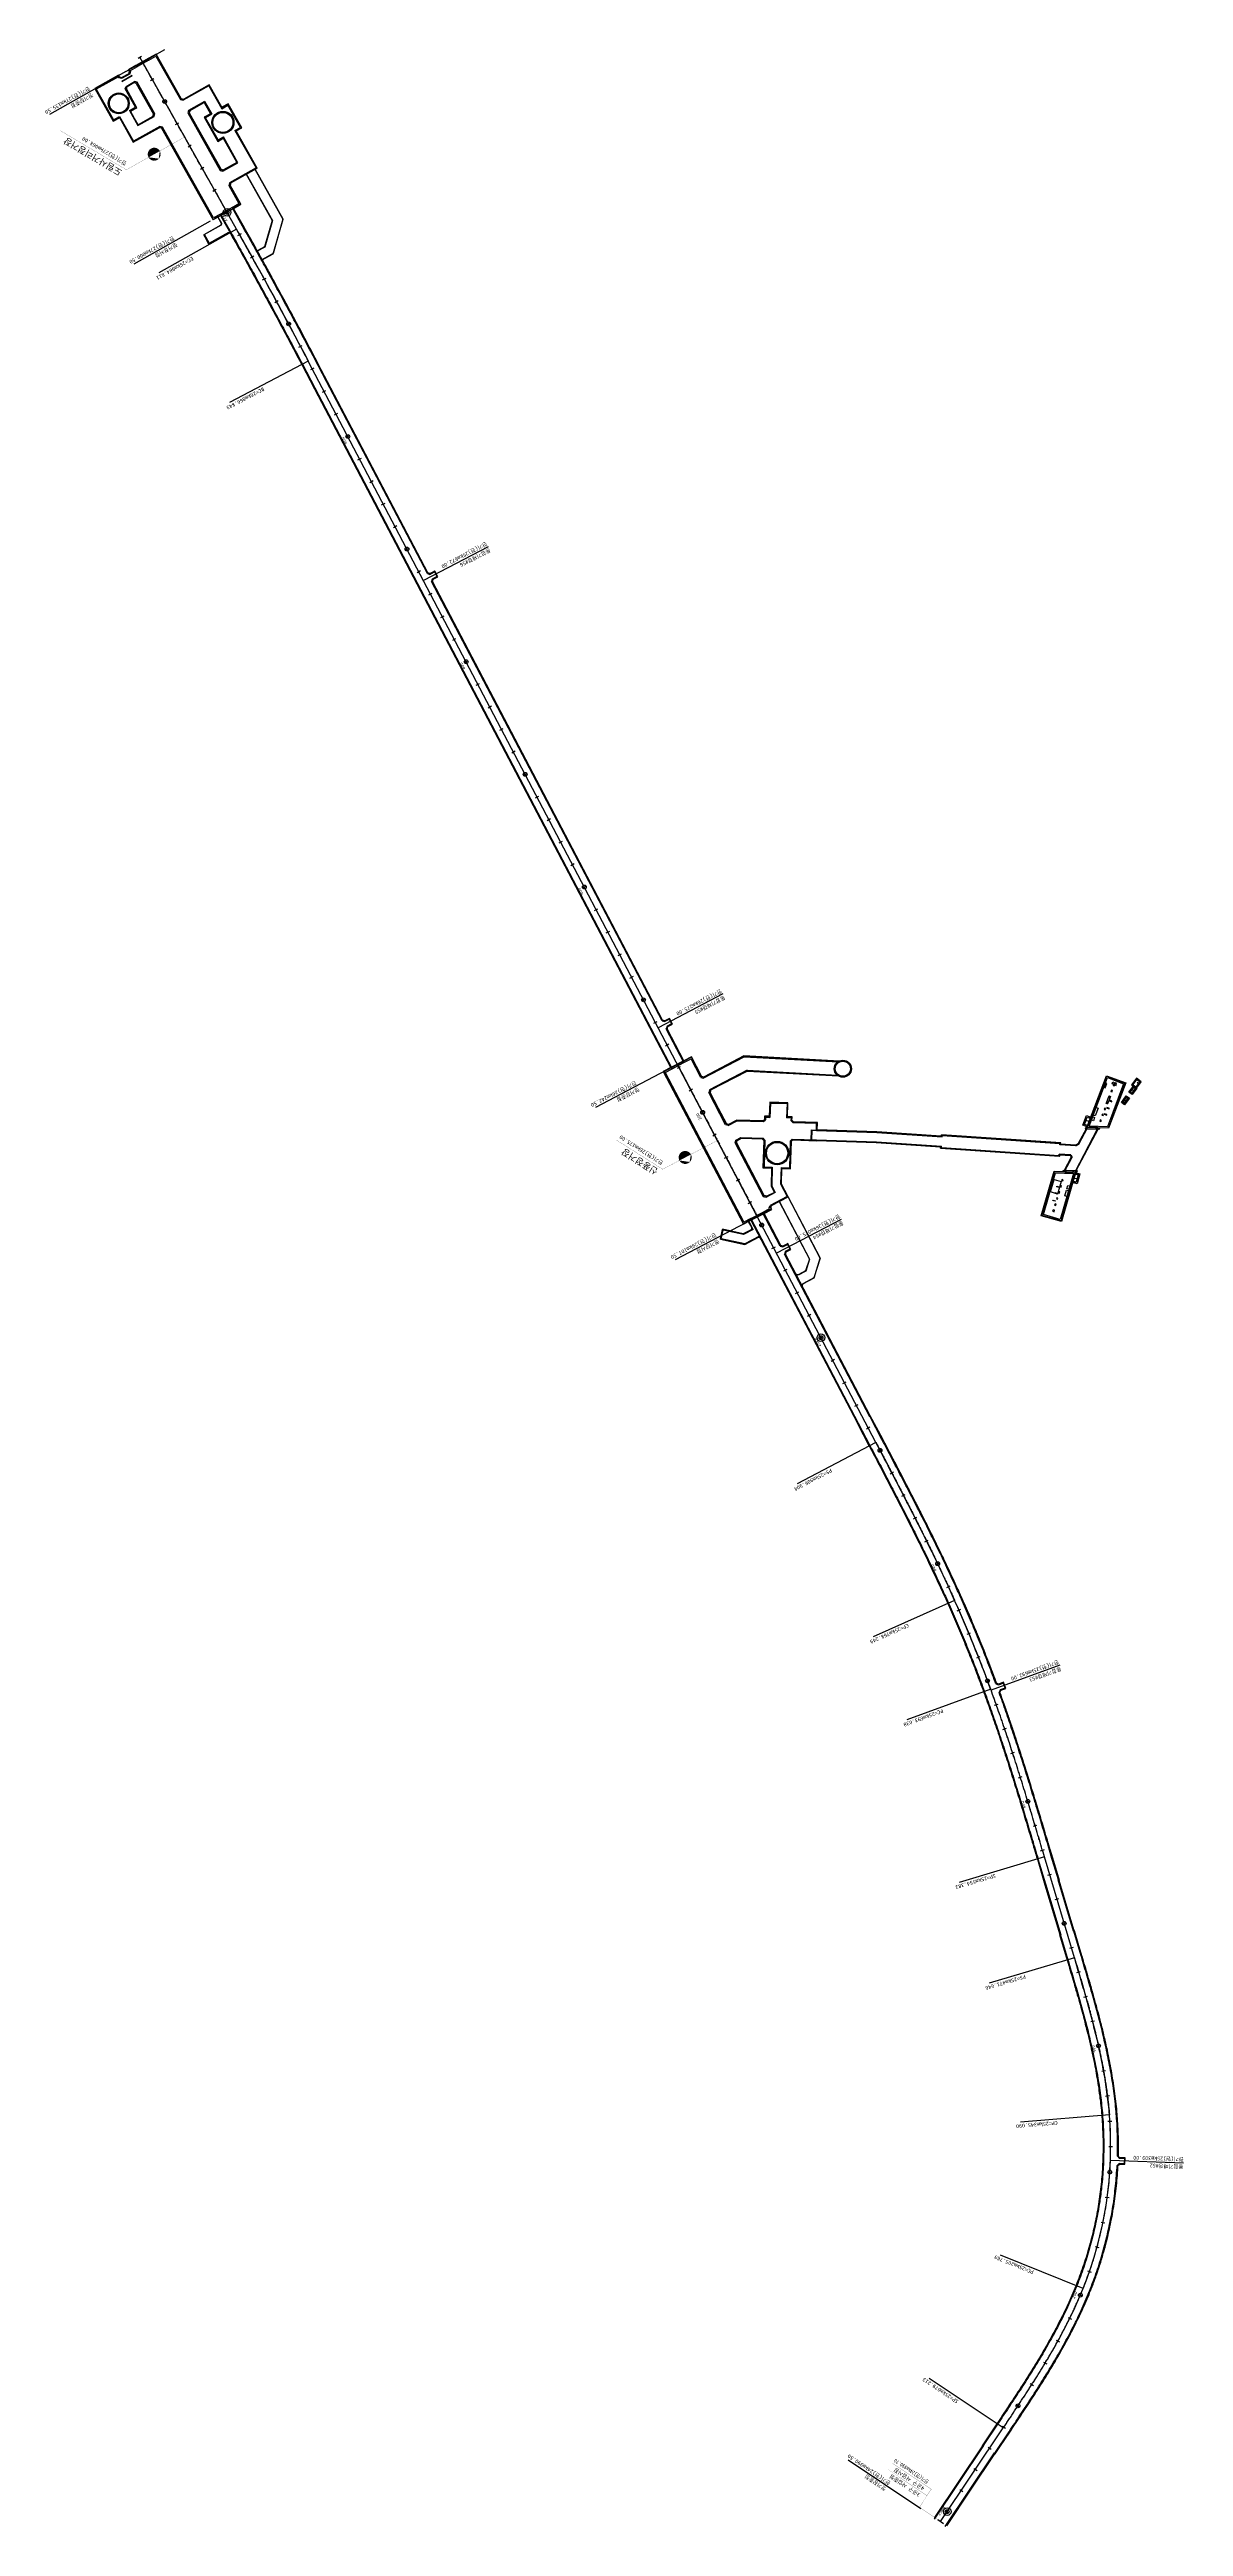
# Model space of a CAD drawing. Header units: millimetres. Extents: x 191137 to 192028, y 543444 to 545391.
import ezdxf

# ---------------------------------------------------------------- set-up
doc = ezdxf.new("R2010")
doc.units = ezdxf.units.MM
doc.set_wipeout_variables(frame=1)
doc.linetypes.add('CENTER', pattern=[2, 1.25, -0.25, 0.25, -0.25])
for name, color, linetype in [('00-맨홀위치및건축선', 7, 'Continuous'), ('A-01-2__km측점심볼', 7, 'Continuous'), ('A-01-2__곡선제원문자', 7, 'Continuous'), ('A-01-2__곡선제원인출선', 7, 'Continuous'), ('A-01-2__보조측점심볼', 7, 'Continuous'), ('A-01-2__선형', 7, 'Continuous'), ('A-01-2__선형중심선', 7, 'Continuous'), ('A-01-2__주측점심볼', 7, 'Continuous'), ('A-01-2__측점문자', 7, 'Continuous'), ('AA-SSXM-STAIR', 253, 'Continuous'), ('AA-WAXM-CONC', 2, 'Continuous'), ('CR-LEAL', 1, 'Continuous'), ('CR-LEAT', 3, 'Continuous'), ('CS-CONC-MAJR', 2, 'Continuous'), ('CS-EXCV', 3, 'E-DIGLN01'), ('CZ-CNTL', 1, 'CENTER'), ('CZ-LEAL', 1, 'Continuous'), ('CZ-LEAT', 3, 'Continuous'), ('통합L', 1, 'Continuous'), ('통합기재갱hide', 1, 'Continuous'), ('통합기재갱T', 1, 'Continuous')]:
    doc.layers.add(name, color=color, linetype=linetype)
doc.layers.add('가림용해치-255', color=7, linetype='Continuous', true_color=0xffffff)
doc.styles.add('G1', font='GulimChe.ttf')
doc.styles.add('TB_TEXT', font='GulimChe.ttf')
doc.styles.add('굴림체', font='GulimChe.ttf')
doc.linetypes.add('E-DIGLN01', pattern='A,0.9,-0.2,[19,kscals.shx,S=0.1,R=180,X=0,Y=0],0.9', length=2)

msp = doc.modelspace()

# ---------------------------------------------------------------- hatches: boundary and pattern name
at = {"layer": 'CZ-LEAL'}
for points in [[(191214.9, 545305.8), (191223.7, 545310.7, 0.497505), (191215.8, 545311.8, 0.335554)], [(191632, 544517.3), (191640.9, 544522, 0.497505), (191633, 544523.3, 0.335554)]]:
    msp.add_hatch(color=256, dxfattribs=at).paths.add_polyline_path(points)
at = {"layer": '가림용해치-255', "true_color": 0xffffff}
h = msp.add_hatch(color=7, dxfattribs=at)
h.dxf.hatch_style = 1
edge = h.paths.add_edge_path()
edge.add_line((191214.9, 545305.8), (191223.7, 545310.7))
edge.add_arc((191219.3, 545308.3), 5, 315.1715, 389.3692, ccw=False)
edge.add_arc((191219.3, 545308.3), 5, 209.369, 315.1715, ccw=False)
h = msp.add_hatch(color=7, dxfattribs=at)
h.dxf.hatch_style = 1
edge = h.paths.add_edge_path()
edge.add_line((191632, 544517.3), (191640.9, 544522))
edge.add_arc((191636.5, 544519.7), 5, 313.4818, 387.6795, ccw=False)
edge.add_arc((191636.5, 544519.7), 5, 207.6793, 313.4818, ccw=False)

# ---------------------------------------------------------------- linework, layer by layer
at = {"color": 1, "linetype": 'CENTER', "extrusion": (1.22815e-06, 3.28817e-06, 1)}
for p, q in [((191960.4, 544544.1, 0), (191953.3, 544542.9, 0)), ((191953.8, 544544.2, 0), (191959.9, 544542.7, 0)), ((191941.9, 544508.5, 0), (191935, 544507.3, 0)), ((191935.4, 544508.6, 0), (191941.5, 544507.1, 0))]:
    msp.add_line(p, q, dxfattribs=at)
at = {"layer": '00-맨홀위치및건축선'}
for points in [[(191197, 545373.2), (191227.8, 545390.5)], [(191835, 543448.9), (191839.4, 543445.9)]]:
    msp.add_lwpolyline(points, dxfattribs=at)
at = {"layer": 'A-01-2__km측점심볼', "color": 1}
for centre in [(191276.6, 545262.5), (191743.1, 544378), (191842.3, 543455.2)]:
    msp.add_circle(centre, 3, dxfattribs=at)
at = {"layer": 'A-01-2__곡선제원인출선', "color": 1}
for p, q in [((191284.1, 545249.3), (191223.1, 545214.9)), ((191340.4, 545145.6), (191278.4, 545113.1)), ((191786.3, 544295.5), (191724.3, 544263)), ((191848.1, 544171.4), (191784.2, 544142.9)), ((191876.5, 544101.8), (191810.7, 544077.7)), ((191918.7, 543969.8), (191851.6, 543949.8)), ((191942.3, 543890.4), (191875.2, 543870.5)), ((191969.7, 543767.2), (191900, 543761.4)), ((191949.1, 543630.6), (191884.1, 543656.8)), ((191886.3, 543521), (191828.2, 543559.9))]:
    msp.add_line(p, q, dxfattribs=at)
at = {"layer": 'A-01-2__보조측점심볼', "color": 1}
for p, q in [((191206.7, 545383.8), (191209.3, 545385.2)), ((191216.5, 545366.3), (191219.1, 545367.8)), ((191226.3, 545348.9), (191228.9, 545350.4)), ((191236.1, 545331.5), (191238.7, 545333)), ((191245.9, 545314.1), (191248.5, 545315.5)), ((191255.7, 545296.6), (191258.3, 545298.1)), ((191265.5, 545279.2), (191268.1, 545280.7)), ((191275.3, 545261.8), (191277.9, 545263.2)), ((191285.1, 545244.3), (191287.8, 545245.8)), ((191294.9, 545226.9), (191297.5, 545228.3)), ((191304.5, 545209.4), (191307.2, 545210.8)), ((191314.1, 545191.8), (191316.7, 545193.2)), ((191323.6, 545174.2), (191326.2, 545175.6)), ((191333, 545156.6), (191335.6, 545158)), ((191342.3, 545138.9), (191344.9, 545140.3)), ((191351.6, 545121.2), (191354.2, 545122.5)), ((191360.9, 545103.4), (191363.5, 545104.8)), ((191370.1, 545085.7), (191372.8, 545087.1)), ((191379.4, 545068), (191382.1, 545069.4)), ((191388.7, 545050.3), (191391.4, 545051.7)), ((191398, 545032.6), (191400.7, 545034)), ((191407.3, 545014.9), (191410, 545016.3)), ((191416.6, 544997.2), (191419.3, 544998.6)), ((191425.9, 544979.5), (191428.5, 544980.9)), ((191435.2, 544961.8), (191437.8, 544963.1)), ((191444.5, 544944), (191447.1, 544945.4)), ((191453.8, 544926.3), (191456.4, 544927.7)), ((191463, 544908.6), (191465.7, 544910)), ((191472.3, 544890.9), (191475, 544892.3)), ((191481.6, 544873.2), (191484.3, 544874.6)), ((191490.9, 544855.5), (191493.6, 544856.9)), ((191500.2, 544837.8), (191502.9, 544839.2)), ((191509.5, 544820.1), (191512.2, 544821.5)), ((191518.8, 544802.4), (191521.4, 544803.7)), ((191528.1, 544784.6), (191530.7, 544786)), ((191537.4, 544766.9), (191540, 544768.3)), ((191546.7, 544749.2), (191549.3, 544750.6)), ((191556, 544731.5), (191558.6, 544732.9)), ((191565.2, 544713.8), (191567.9, 544715.2)), ((191574.5, 544696.1), (191577.2, 544697.5)), ((191583.8, 544678.4), (191586.5, 544679.8)), ((191593.1, 544660.7), (191595.8, 544662.1)), ((191602.4, 544642.9), (191605.1, 544644.3)), ((191611.7, 544625.2), (191614.4, 544626.6)), ((191621, 544607.5), (191623.6, 544608.9)), ((191630.3, 544589.8), (191632.9, 544591.2)), ((191639.6, 544572.1), (191642.2, 544573.5)), ((191648.9, 544554.4), (191651.5, 544555.8)), ((191658.1, 544536.7), (191660.8, 544538.1)), ((191667.4, 544519), (191670.1, 544520.4)), ((191676.7, 544501.3), (191679.4, 544502.7)), ((191686, 544483.5), (191688.7, 544484.9)), ((191695.3, 544465.8), (191698, 544467.2)), ((191704.6, 544448.1), (191707.3, 544449.5)), ((191713.9, 544430.4), (191716.5, 544431.8)), ((191723.2, 544412.7), (191725.8, 544414.1)), ((191732.5, 544395), (191735.1, 544396.4)), ((191741.8, 544377.3), (191744.4, 544378.7)), ((191751.1, 544359.6), (191753.7, 544361)), ((191760.3, 544341.9), (191763, 544343.3)), ((191769.6, 544324.1), (191772.3, 544325.5)), ((191778.9, 544306.4), (191781.6, 544307.8)), ((191788.2, 544288.7), (191790.9, 544290.1)), ((191797.5, 544271), (191800.1, 544272.4)), ((191806.7, 544253.3), (191809.4, 544254.6)), ((191815.8, 544235.5), (191818.5, 544236.8)), ((191824.7, 544217.6), (191827.4, 544218.9)), ((191833.5, 544199.6), (191836.2, 544200.9)), ((191841.9, 544181.5), (191844.7, 544182.8)), ((191850.1, 544163.3), (191852.9, 544164.5)), ((191857.9, 544144.9), (191860.7, 544146.1)), ((191865.5, 544126.4), (191868.2, 544127.5)), ((191872.6, 544107.8), (191875.4, 544108.8)), ((191879.5, 544089), (191882.3, 544090)), ((191886, 544070.1), (191888.8, 544071.1)), ((191892.3, 544051.2), (191895.1, 544052.1)), ((191898.3, 544032.1), (191901.2, 544033)), ((191904.2, 544013), (191907.1, 544013.9)), ((191910, 543993.9), (191912.8, 543994.7)), ((191915.7, 543974.7), (191918.6, 543975.6)), ((191921.4, 543955.5), (191924.3, 543956.4)), ((191927.1, 543936.4), (191930, 543937.2)), ((191932.8, 543917.2), (191935.7, 543918.1)), ((191938.5, 543898), (191941.4, 543898.9)), ((191944.2, 543878.9), (191947, 543879.7)), ((191949.7, 543859.7), (191952.6, 543860.5)), ((191955, 543840.4), (191957.9, 543841.1)), ((191959.7, 543821), (191962.6, 543821.7)), ((191963.7, 543801.5), (191966.6, 543802)), ((191966.7, 543781.8), (191969.7, 543782.2)), ((191968.6, 543762), (191971.6, 543762.2)), ((191969.2, 543742.1), (191972.2, 543742.1)), ((191968.5, 543722.2), (191971.5, 543722)), ((191966.5, 543702.4), (191969.5, 543702)), ((191963.2, 543682.8), (191966.1, 543682.2)), ((191958.6, 543663.5), (191961.4, 543662.7)), ((191952.6, 543644.5), (191955.5, 543643.5)), ((191945.5, 543625.9), (191948.2, 543624.7)), ((191937.2, 543607.8), (191939.9, 543606.5)), ((191928, 543590.1), (191930.6, 543588.7)), ((191918, 543572.8), (191920.6, 543571.3)), ((191907.5, 543555.9), (191910, 543554.3)), ((191885.5, 543522.5), (191888, 543520.8)), ((191896.6, 543539.1), (191899.1, 543537.5)), ((191874.4, 543505.9), (191876.9, 543504.2)), ((191863.3, 543489.2), (191865.8, 543487.6)), ((191852.2, 543472.6), (191854.7, 543470.9)), ((191841.1, 543456), (191843.6, 543454.3))]:
    msp.add_line(p, q, dxfattribs=at)
at = {"layer": 'A-01-2__선형', "color": 1}
for p, q in [((191942.3, 543890.4), (191918.7, 543969.8)), ((191837.1, 543447.4), (191886.3, 543521))]:
    msp.add_line(p, q, dxfattribs=at)
for points in [[(191284.1, 545249.3), (191284.1, 545249.3)], [(191340.4, 545145.6), (191340.4, 545145.6)], [(191786.3, 544295.5), (191786.8, 544294.7), (191787.3, 544293.8), (191787.7, 544292.9), (191788.2, 544292), (191788.7, 544291.1), (191789.1, 544290.2), (191789.6, 544289.3), (191790.1, 544288.5), (191790.5, 544287.6), (191791, 544286.7), (191791.4, 544285.8), (191791.9, 544284.9), (191792.4, 544284), (191792.8, 544283.1), (191793.3, 544282.3), (191793.8, 544281.4), (191794.2, 544280.5), (191794.7, 544279.6), (191795.2, 544278.7), (191795.6, 544277.8), (191796.1, 544276.9), (191796.5, 544276), (191797, 544275.2), (191797.5, 544274.3), (191797.9, 544273.4), (191798.4, 544272.5), (191798.9, 544271.6), (191799.3, 544270.7), (191799.8, 544269.8), (191800.2, 544269), (191800.7, 544268.1), (191801.2, 544267.2), (191801.6, 544266.3), (191802.1, 544265.4), (191802.6, 544264.5), (191803, 544263.6), (191803.5, 544262.7), (191803.9, 544261.9), (191804.4, 544261), (191804.9, 544260.1), (191805.3, 544259.2), (191805.8, 544258.3), (191806.2, 544257.4), (191806.7, 544256.5), (191807.2, 544255.6), (191807.6, 544254.8), (191808.1, 544253.9), (191808.5, 544253), (191809, 544252.1), (191809.4, 544251.2), (191809.9, 544250.3), (191810.4, 544249.4), (191810.8, 544248.5), (191811.3, 544247.6), (191811.7, 544246.7), (191812.2, 544245.9), (191812.6, 544245), (191813.1, 544244.1), (191813.5, 544243.2), (191814, 544242.3), (191814.5, 544241.4), (191814.9, 544240.5), (191815.4, 544239.6), (191815.8, 544238.7), (191816.3, 544237.8), (191816.7, 544236.9), (191817.2, 544236.1), (191817.6, 544235.2), (191818.1, 544234.3), (191818.5, 544233.4), (191819, 544232.5), (191819.4, 544231.6), (191819.9, 544230.7), (191820.3, 544229.8), (191820.8, 544228.9), (191821.2, 544228), (191821.7, 544227.1), (191822.1, 544226.2), (191822.6, 544225.3), (191823, 544224.4), (191823.4, 544223.5), (191823.9, 544222.6), (191824.3, 544221.7), (191824.8, 544220.9), (191825.2, 544220), (191825.7, 544219.1), (191826.1, 544218.2), (191826.6, 544217.3), (191827, 544216.4), (191827.4, 544215.5), (191827.9, 544214.6), (191828.3, 544213.7), (191828.8, 544212.8), (191829.2, 544211.9), (191829.6, 544211), (191830.1, 544210.1), (191830.5, 544209.2), (191830.9, 544208.3), (191831.4, 544207.4), (191831.8, 544206.5), (191832.3, 544205.6), (191832.7, 544204.7), (191833.1, 544203.8), (191833.6, 544202.9), (191834, 544202), (191834.4, 544201.1), (191834.8, 544200.2), (191835.3, 544199.3), (191835.7, 544198.4), (191836.1, 544197.5), (191836.6, 544196.6), (191837, 544195.7), (191837.4, 544194.8), (191837.8, 544193.8), (191838.3, 544192.9), (191838.7, 544192), (191839.1, 544191.1), (191839.5, 544190.2), (191840, 544189.3), (191840.4, 544188.4), (191840.8, 544187.5), (191841.2, 544186.6), (191841.7, 544185.7), (191842.1, 544184.8), (191842.5, 544183.9), (191842.9, 544183), (191843.3, 544182.1), (191843.7, 544181.2), (191844.2, 544180.2), (191844.6, 544179.3), (191845, 544178.4), (191845.4, 544177.5), (191845.8, 544176.6), (191846.2, 544175.7), (191846.6, 544174.8), (191847.1, 544173.9), (191847.5, 544173), (191847.9, 544172), (191848.1, 544171.4)], [(191918.7, 543969.8), (191918.4, 543970.7), (191918.2, 543971.7), (191917.9, 543972.6), (191917.6, 543973.6), (191917.3, 543974.5), (191917, 543975.5), (191916.7, 543976.5), (191916.4, 543977.4), (191916.2, 543978.4), (191915.9, 543979.3), (191915.6, 543980.3), (191915.3, 543981.3), (191915, 543982.2), (191914.7, 543983.2), (191914.4, 543984.1), (191914.2, 543985.1), (191913.9, 543986), (191913.6, 543987), (191913.3, 543988), (191913, 543988.9), (191912.7, 543989.9), (191912.4, 543990.8), (191912.2, 543991.8), (191911.9, 543992.8), (191911.6, 543993.7), (191911.3, 543994.7), (191911, 543995.6), (191910.7, 543996.6), (191910.4, 543997.5), (191910.2, 543998.5), (191909.9, 543999.5), (191909.6, 544000.4), (191909.3, 544001.4), (191909, 544002.3), (191908.7, 544003.3), (191908.4, 544004.2), (191908.1, 544005.2), (191907.8, 544006.2), (191907.6, 544007.1), (191907.3, 544008.1), (191907, 544009), (191906.7, 544010), (191906.4, 544010.9), (191906.1, 544011.9), (191905.8, 544012.9), (191905.5, 544013.8), (191905.2, 544014.8), (191904.9, 544015.7), (191904.6, 544016.7), (191904.4, 544017.6), (191904.1, 544018.6), (191903.8, 544019.6), (191903.5, 544020.5), (191903.2, 544021.5), (191902.9, 544022.4), (191902.6, 544023.4), (191902.3, 544024.3), (191902, 544025.3), (191901.7, 544026.2), (191901.4, 544027.2), (191901.1, 544028.2), (191900.8, 544029.1), (191900.5, 544030.1), (191900.2, 544031), (191899.9, 544032), (191899.6, 544032.9), (191899.3, 544033.9), (191899, 544034.8), (191898.7, 544035.8), (191898.4, 544036.7), (191898.1, 544037.7), (191897.8, 544038.7), (191897.5, 544039.6), (191897.2, 544040.6), (191896.9, 544041.5), (191896.6, 544042.5), (191896.3, 544043.4), (191896, 544044.4), (191895.7, 544045.3), (191895.4, 544046.3), (191895.1, 544047.2), (191894.8, 544048.2), (191894.5, 544049.1), (191894.2, 544050.1), (191893.9, 544051), (191893.6, 544052), (191893.3, 544052.9), (191892.9, 544053.9), (191892.6, 544054.8), (191892.3, 544055.8), (191892, 544056.7), (191891.7, 544057.7), (191891.4, 544058.6), (191891.1, 544059.6), (191890.8, 544060.5), (191890.5, 544061.5), (191890.1, 544062.4), (191889.8, 544063.4), (191889.5, 544064.3), (191889.2, 544065.3), (191888.9, 544066.2), (191888.6, 544067.2), (191888.2, 544068.1), (191887.9, 544069.1), (191887.6, 544070), (191887.3, 544071), (191887, 544071.9), (191886.6, 544072.9), (191886.3, 544073.8), (191886, 544074.8), (191885.7, 544075.7), (191885.4, 544076.7), (191885, 544077.6), (191884.7, 544078.5), (191884.4, 544079.5), (191884.1, 544080.4), (191883.7, 544081.4), (191883.4, 544082.3), (191883.1, 544083.3), (191882.7, 544084.2), (191882.4, 544085.2), (191882.1, 544086.1), (191881.7, 544087), (191881.4, 544088), (191881.1, 544088.9), (191880.7, 544089.9), (191880.4, 544090.8), (191880.1, 544091.8), (191879.7, 544092.7), (191879.4, 544093.6), (191879.1, 544094.6), (191878.7, 544095.5), (191878.4, 544096.5), (191878, 544097.4), (191877.7, 544098.3), (191877.4, 544099.3), (191877, 544100.2), (191876.7, 544101.2), (191876.5, 544101.8)], [(191942.3, 543890.4), (191942.6, 543889.5), (191942.9, 543888.5), (191943.2, 543887.6), (191943.4, 543886.6), (191943.7, 543885.7), (191944, 543884.7), (191944.3, 543883.7), (191944.6, 543882.8), (191944.9, 543881.8), (191945.1, 543880.9), (191945.4, 543879.9), (191945.7, 543878.9), (191946, 543878), (191946.3, 543877), (191946.6, 543876.1), (191946.8, 543875.1), (191947.1, 543874.1), (191947.4, 543873.2), (191947.7, 543872.2), (191948, 543871.3), (191948.2, 543870.3), (191948.5, 543869.3), (191948.8, 543868.4), (191949.1, 543867.4), (191949.4, 543866.5), (191949.6, 543865.5), (191949.9, 543864.5), (191950.2, 543863.6), (191950.5, 543862.6), (191950.7, 543861.7), (191951, 543860.7), (191951.3, 543859.7), (191951.5, 543858.8), (191951.8, 543857.8), (191952.1, 543856.8), (191952.4, 543855.9), (191952.6, 543854.9), (191952.9, 543854), (191953.2, 543853), (191953.4, 543852), (191953.7, 543851.1), (191953.9, 543850.1), (191954.2, 543849.1), (191954.5, 543848.2), (191954.7, 543847.2), (191955, 543846.2), (191955.2, 543845.3), (191955.5, 543844.3), (191955.8, 543843.3), (191956, 543842.4), (191956.3, 543841.4), (191956.5, 543840.4), (191956.8, 543839.5), (191957, 543838.5), (191957.3, 543837.5), (191957.5, 543836.6), (191957.8, 543835.6), (191958, 543834.6), (191958.2, 543833.6), (191958.5, 543832.7), (191958.7, 543831.7), (191958.9, 543830.7), (191959.2, 543829.8), (191959.4, 543828.8), (191959.6, 543827.8), (191959.9, 543826.8), (191960.1, 543825.9), (191960.3, 543824.9), (191960.6, 543823.9), (191960.8, 543822.9), (191961, 543822), (191961.2, 543821), (191961.4, 543820), (191961.7, 543819), (191961.9, 543818.1), (191962.1, 543817.1), (191962.3, 543816.1), (191962.5, 543815.1), (191962.7, 543814.2), (191962.9, 543813.2), (191963.1, 543812.2), (191963.3, 543811.2), (191963.5, 543810.2), (191963.7, 543809.3), (191963.9, 543808.3), (191964.1, 543807.3), (191964.3, 543806.3), (191964.5, 543805.3), (191964.7, 543804.3), (191964.8, 543803.4), (191965, 543802.4), (191965.2, 543801.4), (191965.4, 543800.4), (191965.5, 543799.4), (191965.7, 543798.4), (191965.9, 543797.5), (191966, 543796.5), (191966.2, 543795.5), (191966.4, 543794.5), (191966.5, 543793.5), (191966.7, 543792.5), (191966.8, 543791.5), (191967, 543790.5), (191967.1, 543789.6), (191967.3, 543788.6), (191967.4, 543787.6), (191967.6, 543786.6), (191967.7, 543785.6), (191967.8, 543784.6), (191968, 543783.6), (191968.1, 543782.6), (191968.2, 543781.6), (191968.4, 543780.6), (191968.5, 543779.6), (191968.6, 543778.7), (191968.7, 543777.7), (191968.8, 543776.7), (191968.9, 543775.7), (191969, 543774.7), (191969.1, 543773.7), (191969.2, 543772.7), (191969.3, 543771.7), (191969.4, 543770.7), (191969.5, 543769.7), (191969.6, 543768.7), (191969.7, 543767.7), (191969.7, 543767.2)], [(191886.3, 543521), (191886.9, 543521.8), (191887.5, 543522.7), (191888, 543523.5), (191888.6, 543524.3), (191889.1, 543525.2), (191889.7, 543526), (191890.2, 543526.8), (191890.8, 543527.7), (191891.3, 543528.5), (191891.9, 543529.3), (191892.5, 543530.1), (191893, 543531), (191893.6, 543531.8), (191894.1, 543532.6), (191894.7, 543533.5), (191895.2, 543534.3), (191895.8, 543535.1), (191896.3, 543536), (191896.9, 543536.8), (191897.4, 543537.6), (191898, 543538.5), (191898.5, 543539.3), (191899.1, 543540.1), (191899.6, 543541), (191900.2, 543541.8), (191900.7, 543542.7), (191901.3, 543543.5), (191901.8, 543544.3), (191902.4, 543545.2), (191902.9, 543546), (191903.5, 543546.8), (191904, 543547.7), (191904.6, 543548.5), (191905.1, 543549.4), (191905.6, 543550.2), (191906.2, 543551), (191906.7, 543551.9), (191907.3, 543552.7), (191907.8, 543553.6), (191908.3, 543554.4), (191908.9, 543555.2), (191909.4, 543556.1), (191910, 543556.9), (191910.5, 543557.8), (191911, 543558.6), (191911.6, 543559.5), (191912.1, 543560.3), (191912.6, 543561.2), (191913.2, 543562), (191913.7, 543562.9), (191914.2, 543563.7), (191914.7, 543564.6), (191915.3, 543565.4), (191915.8, 543566.3), (191916.3, 543567.1), (191916.8, 543568), (191917.4, 543568.8), (191917.9, 543569.7), (191918.4, 543570.5), (191918.9, 543571.4), (191919.4, 543572.2), (191919.9, 543573.1), (191920.4, 543574), (191921, 543574.8), (191921.5, 543575.7), (191922, 543576.5), (191922.5, 543577.4), (191923, 543578.3), (191923.5, 543579.1), (191924, 543580), (191924.5, 543580.9), (191925, 543581.7), (191925.5, 543582.6), (191926, 543583.5), (191926.5, 543584.3), (191927, 543585.2), (191927.5, 543586.1), (191927.9, 543587), (191928.4, 543587.8), (191928.9, 543588.7), (191929.4, 543589.6), (191929.9, 543590.5), (191930.4, 543591.3), (191930.8, 543592.2), (191931.3, 543593.1), (191931.8, 543594), (191932.3, 543594.9), (191932.7, 543595.7), (191933.2, 543596.6), (191933.7, 543597.5), (191934.1, 543598.4), (191934.6, 543599.3), (191935, 543600.2), (191935.5, 543601.1), (191936, 543601.9), (191936.4, 543602.8), (191936.9, 543603.7), (191937.3, 543604.6), (191937.8, 543605.5), (191938.2, 543606.4), (191938.6, 543607.3), (191939.1, 543608.2), (191939.5, 543609.1), (191939.9, 543610), (191940.4, 543610.9), (191940.8, 543611.8), (191941.2, 543612.7), (191941.7, 543613.6), (191942.1, 543614.5), (191942.5, 543615.4), (191942.9, 543616.4), (191943.3, 543617.3), (191943.7, 543618.2), (191944.2, 543619.1), (191944.6, 543620), (191945, 543620.9), (191945.4, 543621.8), (191945.8, 543622.7), (191946.2, 543623.7), (191946.6, 543624.6), (191946.9, 543625.5), (191947.3, 543626.4), (191947.7, 543627.3), (191948.1, 543628.3), (191948.5, 543629.2), (191948.9, 543630.1), (191949.1, 543630.6)]]:
    msp.add_lwpolyline(points, dxfattribs=at)
for centre, radius, start, end in [((187798.2, 543287.5), 4000, 27.6794, 29.3691), ((190843.8, 543722.7), 1100, 20.157, 24.0745), ((191670.7, 543742.6), 300, 338.084, 4.6924)]:
    msp.add_arc(centre, radius, start, end, dxfattribs=at)
at = {"layer": 'A-01-2__선형중심선', "color": 1}
for p, q in [((191285.1, 545247.5), (191284.1, 545249.3)), ((191284.1, 545249.3), (191284.1, 545249.3)), ((191286, 545245.8), (191285.1, 545247.5)), ((191287, 545244.1), (191286, 545245.8)), ((191288, 545242.3), (191287, 545244.1)), ((191289, 545240.6), (191288, 545242.3)), ((191289.9, 545238.8), (191289, 545240.6)), ((191290.9, 545237.1), (191289.9, 545238.8)), ((191291.9, 545235.3), (191290.9, 545237.1)), ((191292.9, 545233.6), (191291.9, 545235.3)), ((191293.8, 545231.8), (191292.9, 545233.6)), ((191294.8, 545230.1), (191293.8, 545231.8)), ((191295.8, 545228.3), (191294.8, 545230.1)), ((191296.8, 545226.6), (191295.8, 545228.3)), ((191297.7, 545224.8), (191296.8, 545226.6)), ((191298.7, 545223.1), (191297.7, 545224.8)), ((191299.7, 545221.3), (191298.7, 545223.1)), ((191300.6, 545219.6), (191299.7, 545221.3)), ((191301.6, 545217.8), (191300.6, 545219.6)), ((191302.6, 545216.1), (191301.6, 545217.8)), ((191303.5, 545214.3), (191302.6, 545216.1)), ((191304.5, 545212.6), (191303.5, 545214.3)), ((191305.4, 545210.8), (191304.5, 545212.6)), ((191306.4, 545209.1), (191305.4, 545210.8)), ((191307.4, 545207.3), (191306.4, 545209.1)), ((191308.3, 545205.6), (191307.4, 545207.3)), ((191309.3, 545203.8), (191308.3, 545205.6)), ((191310.2, 545202.1), (191309.3, 545203.8)), ((191311.2, 545200.3), (191310.2, 545202.1)), ((191312.2, 545198.5), (191311.2, 545200.3)), ((191313.1, 545196.8), (191312.2, 545198.5)), ((191314.1, 545195), (191313.1, 545196.8)), ((191315, 545193.3), (191314.1, 545195)), ((191316, 545191.5), (191315, 545193.3)), ((191316.9, 545189.8), (191316, 545191.5)), ((191317.9, 545188), (191316.9, 545189.8)), ((191318.8, 545186.2), (191317.9, 545188)), ((191319.8, 545184.5), (191318.8, 545186.2)), ((191320.7, 545182.7), (191319.8, 545184.5)), ((191321.7, 545180.9), (191320.7, 545182.7)), ((191322.6, 545179.2), (191321.7, 545180.9)), ((191323.6, 545177.4), (191322.6, 545179.2)), ((191324.5, 545175.7), (191323.6, 545177.4)), ((191325.4, 545173.9), (191324.5, 545175.7)), ((191326.4, 545172.1), (191325.4, 545173.9)), ((191327.3, 545170.4), (191326.4, 545172.1)), ((191328.3, 545168.6), (191327.3, 545170.4)), ((191329.2, 545166.8), (191328.3, 545168.6)), ((191330.1, 545165.1), (191329.2, 545166.8)), ((191331.1, 545163.3), (191330.1, 545165.1)), ((191332, 545161.5), (191331.1, 545163.3)), ((191333, 545159.8), (191332, 545161.5)), ((191333.9, 545158), (191333, 545159.8)), ((191334.8, 545156.2), (191333.9, 545158)), ((191335.8, 545154.5), (191334.8, 545156.2)), ((191336.7, 545152.7), (191335.8, 545154.5)), ((191337.6, 545150.9), (191336.7, 545152.7)), ((191338.6, 545149.2), (191337.6, 545150.9)), ((191339.5, 545147.4), (191338.6, 545149.2)), ((191340.4, 545145.6), (191339.5, 545147.4)), ((191786.6, 544295), (191786.3, 544295.5)), ((191787.6, 544293.2), (191786.6, 544295)), ((191788.5, 544291.4), (191787.6, 544293.2)), ((191789.4, 544289.6), (191788.5, 544291.4)), ((191790.4, 544287.9), (191789.4, 544289.6)), ((191791.3, 544286.1), (191790.4, 544287.9)), ((191792.2, 544284.3), (191791.3, 544286.1)), ((191793.1, 544282.6), (191792.2, 544284.3)), ((191794.1, 544280.8), (191793.1, 544282.6)), ((191795, 544279), (191794.1, 544280.8)), ((191795.9, 544277.2), (191795, 544279)), ((191796.8, 544275.5), (191795.9, 544277.2)), ((191797.8, 544273.7), (191796.8, 544275.5)), ((191798.7, 544271.9), (191797.8, 544273.7)), ((191799.6, 544270.1), (191798.7, 544271.9)), ((191800.5, 544268.4), (191799.6, 544270.1)), ((191801.5, 544266.6), (191800.5, 544268.4)), ((191802.4, 544264.8), (191801.5, 544266.6)), ((191803.3, 544263.1), (191802.4, 544264.8)), ((191804.2, 544261.3), (191803.3, 544263.1)), ((191805.2, 544259.5), (191804.2, 544261.3)), ((191806.1, 544257.7), (191805.2, 544259.5)), ((191807, 544255.9), (191806.1, 544257.7)), ((191807.9, 544254.2), (191807, 544255.9)), ((191808.8, 544252.4), (191807.9, 544254.2)), ((191809.7, 544250.6), (191808.8, 544252.4)), ((191810.7, 544248.8), (191809.7, 544250.6)), ((191811.6, 544247.1), (191810.7, 544248.8)), ((191812.5, 544245.3), (191811.6, 544247.1)), ((191813.4, 544243.5), (191812.5, 544245.3)), ((191814.3, 544241.7), (191813.4, 544243.5)), ((191815.2, 544239.9), (191814.3, 544241.7)), ((191816.1, 544238.1), (191815.2, 544239.9)), ((191817, 544236.4), (191816.1, 544238.1)), ((191817.9, 544234.6), (191817, 544236.4)), ((191818.8, 544232.8), (191817.9, 544234.6)), ((191819.7, 544231), (191818.8, 544232.8)), ((191820.6, 544229.2), (191819.7, 544231)), ((191821.5, 544227.4), (191820.6, 544229.2)), ((191822.4, 544225.6), (191821.5, 544227.4)), ((191823.3, 544223.8), (191822.4, 544225.6)), ((191824.2, 544222.1), (191823.3, 544223.8)), ((191825.1, 544220.3), (191824.2, 544222.1)), ((191826, 544218.5), (191825.1, 544220.3)), ((191826.8, 544216.7), (191826, 544218.5)), ((191827.7, 544214.9), (191826.8, 544216.7)), ((191828.6, 544213.1), (191827.7, 544214.9)), ((191829.5, 544211.3), (191828.6, 544213.1)), ((191830.4, 544209.5), (191829.5, 544211.3)), ((191831.2, 544207.7), (191830.4, 544209.5)), ((191832.1, 544205.9), (191831.2, 544207.7)), ((191833, 544204.1), (191832.1, 544205.9)), ((191833.8, 544202.3), (191833, 544204.1)), ((191834.7, 544200.5), (191833.8, 544202.3)), ((191835.6, 544198.7), (191834.7, 544200.5)), ((191836.4, 544196.9), (191835.6, 544198.7)), ((191837.3, 544195.1), (191836.4, 544196.9)), ((191838.1, 544193.3), (191837.3, 544195.1)), ((191839, 544191.4), (191838.1, 544193.3)), ((191839.8, 544189.6), (191839, 544191.4)), ((191840.7, 544187.8), (191839.8, 544189.6)), ((191841.5, 544186), (191840.7, 544187.8)), ((191842.4, 544184.2), (191841.5, 544186)), ((191843.2, 544182.4), (191842.4, 544184.2)), ((191844, 544180.6), (191843.2, 544182.4)), ((191844.9, 544178.7), (191844, 544180.6)), ((191845.7, 544176.9), (191844.9, 544178.7)), ((191846.5, 544175.1), (191845.7, 544176.9)), ((191847.3, 544173.3), (191846.5, 544175.1)), ((191848.1, 544171.4), (191847.3, 544173.3)), ((191848.6, 544170.3), (191848.1, 544171.4)), ((191849.4, 544168.5), (191848.6, 544170.3)), ((191850.3, 544166.7), (191849.4, 544168.5)), ((191851.1, 544164.9), (191850.3, 544166.7)), ((191851.9, 544163), (191851.1, 544164.9)), ((191852.7, 544161.2), (191851.9, 544163)), ((191853.5, 544159.4), (191852.7, 544161.2)), ((191854.3, 544157.5), (191853.5, 544159.4)), ((191855, 544155.7), (191854.3, 544157.5)), ((191855.8, 544153.8), (191855, 544155.7)), ((191856.6, 544152), (191855.8, 544153.8)), ((191857.4, 544150.2), (191856.6, 544152)), ((191858.2, 544148.3), (191857.4, 544150.2)), ((191858.9, 544146.5), (191858.2, 544148.3)), ((191859.7, 544144.6), (191858.9, 544146.5)), ((191860.5, 544142.8), (191859.7, 544144.6)), ((191861.2, 544140.9), (191860.5, 544142.8)), ((191862, 544139.1), (191861.2, 544140.9)), ((191862.7, 544137.2), (191862, 544139.1)), ((191863.5, 544135.4), (191862.7, 544137.2)), ((191864.2, 544133.5), (191863.5, 544135.4)), ((191865, 544131.7), (191864.2, 544133.5)), ((191865.7, 544129.8), (191865, 544131.7)), ((191866.5, 544127.9), (191865.7, 544129.8)), ((191867.2, 544126.1), (191866.5, 544127.9)), ((191867.9, 544124.2), (191867.2, 544126.1)), ((191868.7, 544122.4), (191867.9, 544124.2)), ((191869.4, 544120.5), (191868.7, 544122.4)), ((191870.1, 544118.6), (191869.4, 544120.5)), ((191870.8, 544116.8), (191870.1, 544118.6)), ((191871.5, 544114.9), (191870.8, 544116.8)), ((191872.3, 544113), (191871.5, 544114.9)), ((191873, 544111.2), (191872.3, 544113)), ((191873.7, 544109.3), (191873, 544111.2)), ((191874.4, 544107.4), (191873.7, 544109.3)), ((191875.1, 544105.5), (191874.4, 544107.4)), ((191875.8, 544103.7), (191875.1, 544105.5)), ((191876.5, 544101.8), (191875.8, 544103.7)), ((191876.7, 544101.2), (191876.5, 544101.8)), ((191877.4, 544099.3), (191876.7, 544101.2)), ((191878, 544097.4), (191877.4, 544099.3)), ((191878.7, 544095.5), (191878, 544097.4)), ((191879.4, 544093.6), (191878.7, 544095.5)), ((191880.1, 544091.8), (191879.4, 544093.6)), ((191880.7, 544089.9), (191880.1, 544091.8)), ((191881.4, 544088), (191880.7, 544089.9)), ((191882.1, 544086.1), (191881.4, 544088)), ((191882.7, 544084.2), (191882.1, 544086.1)), ((191883.4, 544082.3), (191882.7, 544084.2)), ((191884.1, 544080.4), (191883.4, 544082.3)), ((191884.7, 544078.5), (191884.1, 544080.4)), ((191885.4, 544076.7), (191884.7, 544078.5)), ((191886, 544074.8), (191885.4, 544076.7)), ((191886.6, 544072.9), (191886, 544074.8)), ((191887.3, 544071), (191886.6, 544072.9)), ((191887.9, 544069.1), (191887.3, 544071)), ((191888.6, 544067.2), (191887.9, 544069.1)), ((191889.2, 544065.3), (191888.6, 544067.2)), ((191889.8, 544063.4), (191889.2, 544065.3)), ((191890.5, 544061.5), (191889.8, 544063.4)), ((191891.1, 544059.6), (191890.5, 544061.5)), ((191891.7, 544057.7), (191891.1, 544059.6)), ((191892.3, 544055.8), (191891.7, 544057.7)), ((191892.9, 544053.9), (191892.3, 544055.8)), ((191893.6, 544052), (191892.9, 544053.9)), ((191894.2, 544050.1), (191893.6, 544052)), ((191894.8, 544048.2), (191894.2, 544050.1)), ((191895.4, 544046.3), (191894.8, 544048.2)), ((191896, 544044.4), (191895.4, 544046.3)), ((191896.6, 544042.5), (191896, 544044.4)), ((191897.2, 544040.6), (191896.6, 544042.5)), ((191897.8, 544038.7), (191897.2, 544040.6)), ((191898.4, 544036.7), (191897.8, 544038.7)), ((191899, 544034.8), (191898.4, 544036.7)), ((191899.6, 544032.9), (191899, 544034.8)), ((191900.2, 544031), (191899.6, 544032.9)), ((191900.8, 544029.1), (191900.2, 544031)), ((191901.4, 544027.2), (191900.8, 544029.1)), ((191902, 544025.3), (191901.4, 544027.2)), ((191902.6, 544023.4), (191902, 544025.3)), ((191903.2, 544021.5), (191902.6, 544023.4)), ((191903.8, 544019.6), (191903.2, 544021.5)), ((191904.4, 544017.6), (191903.8, 544019.6)), ((191904.9, 544015.7), (191904.4, 544017.6)), ((191905.5, 544013.8), (191904.9, 544015.7)), ((191906.1, 544011.9), (191905.5, 544013.8)), ((191906.7, 544010), (191906.1, 544011.9)), ((191907.3, 544008.1), (191906.7, 544010)), ((191907.8, 544006.2), (191907.3, 544008.1)), ((191908.4, 544004.2), (191907.8, 544006.2)), ((191909, 544002.3), (191908.4, 544004.2)), ((191909.6, 544000.4), (191909, 544002.3)), ((191910.2, 543998.5), (191909.6, 544000.4)), ((191910.7, 543996.6), (191910.2, 543998.5)), ((191911.3, 543994.7), (191910.7, 543996.6)), ((191911.9, 543992.8), (191911.3, 543994.7)), ((191912.4, 543990.8), (191911.9, 543992.8)), ((191913, 543988.9), (191912.4, 543990.8)), ((191913.6, 543987), (191913, 543988.9)), ((191914.2, 543985.1), (191913.6, 543987)), ((191914.7, 543983.2), (191914.2, 543985.1)), ((191915.3, 543981.3), (191914.7, 543983.2)), ((191915.9, 543979.3), (191915.3, 543981.3)), ((191916.4, 543977.4), (191915.9, 543979.3)), ((191917, 543975.5), (191916.4, 543977.4)), ((191917.6, 543973.6), (191917, 543975.5)), ((191918.2, 543971.7), (191917.6, 543973.6)), ((191918.7, 543969.8), (191918.2, 543971.7)), ((191942.3, 543890.4), (191918.7, 543969.8)), ((191942.5, 543889.9), (191942.3, 543890.4)), ((191943, 543888), (191942.5, 543889.9)), ((191943.6, 543886.1), (191943, 543888)), ((191944.2, 543884.2), (191943.6, 543886.1)), ((191944.7, 543882.2), (191944.2, 543884.2)), ((191945.3, 543880.3), (191944.7, 543882.2)), ((191945.9, 543878.4), (191945.3, 543880.3)), ((191946.4, 543876.5), (191945.9, 543878.4)), ((191947, 543874.6), (191946.4, 543876.5)), ((191947.6, 543872.7), (191947, 543874.6)), ((191948.1, 543870.7), (191947.6, 543872.7)), ((191948.7, 543868.8), (191948.1, 543870.7)), ((191949.2, 543866.9), (191948.7, 543868.8)), ((191949.8, 543865), (191949.2, 543866.9)), ((191950.3, 543863), (191949.8, 543865)), ((191950.9, 543861.1), (191950.3, 543863)), ((191951.4, 543859.2), (191950.9, 543861.1)), ((191952, 543857.3), (191951.4, 543859.2)), ((191952.5, 543855.3), (191952, 543857.3)), ((191953, 543853.4), (191952.5, 543855.3)), ((191953.6, 543851.5), (191953, 543853.4)), ((191954.1, 543849.6), (191953.6, 543851.5)), ((191954.6, 543847.6), (191954.1, 543849.6)), ((191955.1, 543845.7), (191954.6, 543847.6)), ((191955.6, 543843.8), (191955.1, 543845.7)), ((191956.2, 543841.8), (191955.6, 543843.8)), ((191956.7, 543839.9), (191956.2, 543841.8)), ((191957.2, 543838), (191956.7, 543839.9)), ((191957.6, 543836), (191957.2, 543838)), ((191958.1, 543834.1), (191957.6, 543836)), ((191958.6, 543832.1), (191958.1, 543834.1)), ((191959.1, 543830.2), (191958.6, 543832.1)), ((191959.5, 543828.2), (191959.1, 543830.2)), ((191960, 543826.3), (191959.5, 543828.2)), ((191960.5, 543824.4), (191960, 543826.3)), ((191960.9, 543822.4), (191960.5, 543824.4)), ((191961.3, 543820.5), (191960.9, 543822.4)), ((191961.8, 543818.5), (191961.3, 543820.5)), ((191962.2, 543816.5), (191961.8, 543818.5)), ((191962.6, 543814.6), (191962.2, 543816.5)), ((191963, 543812.6), (191962.6, 543814.6)), ((191963.4, 543810.7), (191963, 543812.6)), ((191963.8, 543808.7), (191963.4, 543810.7)), ((191964.2, 543806.7), (191963.8, 543808.7)), ((191964.6, 543804.8), (191964.2, 543806.7)), ((191964.9, 543802.8), (191964.6, 543804.8)), ((191965.3, 543800.8), (191964.9, 543802.8)), ((191965.6, 543798.9), (191965.3, 543800.8)), ((191966, 543796.9), (191965.6, 543798.9)), ((191966.3, 543794.9), (191966, 543796.9)), ((191966.6, 543793), (191966.3, 543794.9)), ((191966.9, 543791), (191966.6, 543793)), ((191967.2, 543789), (191966.9, 543791)), ((191967.5, 543787), (191967.2, 543789)), ((191967.8, 543785), (191967.5, 543787)), ((191968, 543783.1), (191967.8, 543785)), ((191968.3, 543781.1), (191968, 543783.1)), ((191968.5, 543779.1), (191968.3, 543781.1)), ((191968.8, 543777.1), (191968.5, 543779.1)), ((191969, 543775.1), (191968.8, 543777.1)), ((191969.2, 543773.1), (191969, 543775.1)), ((191969.4, 543771.1), (191969.2, 543773.1)), ((191969.6, 543769.1), (191969.4, 543771.1)), ((191969.7, 543767.2), (191969.6, 543769.1)), ((191969.8, 543765.8), (191969.7, 543767.2)), ((191970, 543763.8), (191969.8, 543765.8)), ((191970.1, 543761.8), (191970, 543763.8)), ((191970.2, 543759.9), (191970.1, 543761.8)), ((191970.4, 543757.9), (191970.2, 543759.9)), ((191970.5, 543755.9), (191970.4, 543757.9)), ((191970.5, 543753.9), (191970.5, 543755.9)), ((191970.6, 543751.9), (191970.5, 543753.9)), ((191970.7, 543749.9), (191970.6, 543751.9)), ((191970.6, 543733.9), (191970.7, 543735.9)), ((191970.7, 543747.9), (191970.7, 543749.9)), ((191970.7, 543745.9), (191970.7, 543747.9)), ((191970.7, 543743.9), (191970.7, 543745.9)), ((191970.7, 543741.9), (191970.7, 543743.9)), ((191970.7, 543739.9), (191970.7, 543741.9)), ((191970.7, 543737.9), (191970.7, 543739.9)), ((191970.7, 543735.9), (191970.7, 543737.9)), ((191969.4, 543713.9), (191969.6, 543715.9)), ((191969.6, 543715.9), (191969.7, 543717.9)), ((191969.7, 543717.9), (191969.9, 543719.9)), ((191969.9, 543719.9), (191970, 543721.9)), ((191970, 543721.9), (191970.2, 543723.9)), ((191970.2, 543723.9), (191970.3, 543725.9)), ((191970.3, 543725.9), (191970.4, 543727.9)), ((191970.4, 543727.9), (191970.5, 543729.9)), ((191970.5, 543729.9), (191970.6, 543731.9)), ((191970.6, 543731.9), (191970.6, 543733.9)), ((191966.8, 543694.1), (191967.1, 543696)), ((191967.1, 543696), (191967.4, 543698)), ((191967.4, 543698), (191967.7, 543700)), ((191967.7, 543700), (191968, 543702)), ((191968, 543702), (191968.2, 543704)), ((191968.2, 543704), (191968.5, 543706)), ((191968.5, 543706), (191968.7, 543707.9)), ((191968.7, 543707.9), (191969, 543709.9)), ((191969, 543709.9), (191969.2, 543711.9)), ((191969.2, 543711.9), (191969.4, 543713.9)), ((191963.3, 543676.4), (191963.8, 543678.4)), ((191963.8, 543678.4), (191964.2, 543680.3)), ((191964.2, 543680.3), (191964.6, 543682.3)), ((191964.6, 543682.3), (191965, 543684.2)), ((191965, 543684.2), (191965.4, 543686.2)), ((191965.4, 543686.2), (191965.8, 543688.2)), ((191965.8, 543688.2), (191966.1, 543690.1)), ((191966.1, 543690.1), (191966.5, 543692.1)), ((191966.5, 543692.1), (191966.8, 543694.1)), ((191958.3, 543657.1), (191958.9, 543659)), ((191958.9, 543659), (191959.4, 543660.9)), ((191959.4, 543660.9), (191959.9, 543662.8)), ((191959.9, 543662.8), (191960.5, 543664.8)), ((191960.5, 543664.8), (191961, 543666.7)), ((191961, 543666.7), (191961.5, 543668.6)), ((191961.5, 543668.6), (191962, 543670.6)), ((191962, 543670.6), (191962.4, 543672.5)), ((191962.4, 543672.5), (191962.9, 543674.5)), ((191962.9, 543674.5), (191963.3, 543676.4)), ((191951.2, 543636.2), (191952, 543638.1)), ((191952, 543638.1), (191952.6, 543640)), ((191952.6, 543640), (191953.3, 543641.9)), ((191953.3, 543641.9), (191954, 543643.7)), ((191954, 543643.7), (191954.6, 543645.6)), ((191954.6, 543645.6), (191955.3, 543647.5)), ((191955.3, 543647.5), (191955.9, 543649.4)), ((191955.9, 543649.4), (191956.5, 543651.3)), ((191956.5, 543651.3), (191957.1, 543653.2)), ((191957.1, 543653.2), (191957.7, 543655.1)), ((191957.7, 543655.1), (191958.3, 543657.1)), ((191943.3, 543617.3), (191944.2, 543619.1)), ((191944.2, 543619.1), (191945, 543620.9)), ((191945, 543620.9), (191945.8, 543622.7)), ((191945.8, 543622.7), (191946.6, 543624.6)), ((191946.6, 543624.6), (191947.3, 543626.4)), ((191947.3, 543626.4), (191948.1, 543628.3)), ((191948.1, 543628.3), (191948.9, 543630.1)), ((191948.9, 543630.1), (191949.1, 543630.6)), ((191949.1, 543630.6), (191949.8, 543632.5)), ((191949.8, 543632.5), (191950.5, 543634.4)), ((191950.5, 543634.4), (191951.2, 543636.2)), ((191933.7, 543597.5), (191934.6, 543599.3)), ((191934.6, 543599.3), (191935.5, 543601.1)), ((191935.5, 543601.1), (191936.4, 543602.8)), ((191936.4, 543602.8), (191937.3, 543604.6)), ((191937.3, 543604.6), (191938.2, 543606.4)), ((191938.2, 543606.4), (191939.1, 543608.2)), ((191939.1, 543608.2), (191939.9, 543610)), ((191939.9, 543610), (191940.8, 543611.8)), ((191940.8, 543611.8), (191941.7, 543613.6)), ((191941.7, 543613.6), (191942.5, 543615.4)), ((191942.5, 543615.4), (191943.3, 543617.3)), ((191923, 543578.3), (191924, 543580)), ((191924, 543580), (191925, 543581.7)), ((191925, 543581.7), (191926, 543583.5)), ((191926, 543583.5), (191927, 543585.2)), ((191927, 543585.2), (191927.9, 543587)), ((191927.9, 543587), (191928.9, 543588.7)), ((191928.9, 543588.7), (191929.9, 543590.5)), ((191929.9, 543590.5), (191930.8, 543592.2)), ((191930.8, 543592.2), (191931.8, 543594)), ((191931.8, 543594), (191932.7, 543595.7)), ((191932.7, 543595.7), (191933.7, 543597.5)), ((191911.6, 543559.5), (191912.6, 543561.2)), ((191912.6, 543561.2), (191913.7, 543562.9)), ((191913.7, 543562.9), (191914.7, 543564.6)), ((191914.7, 543564.6), (191915.8, 543566.3)), ((191915.8, 543566.3), (191916.8, 543568)), ((191916.8, 543568), (191917.9, 543569.7)), ((191917.9, 543569.7), (191918.9, 543571.4)), ((191918.9, 543571.4), (191919.9, 543573.1)), ((191919.9, 543573.1), (191921, 543574.8)), ((191921, 543574.8), (191922, 543576.5)), ((191922, 543576.5), (191923, 543578.3)), ((191898.5, 543539.3), (191899.6, 543541)), ((191899.6, 543541), (191900.7, 543542.7)), ((191900.7, 543542.7), (191901.8, 543544.3)), ((191901.8, 543544.3), (191902.9, 543546)), ((191902.9, 543546), (191904, 543547.7)), ((191904, 543547.7), (191905.1, 543549.4)), ((191905.1, 543549.4), (191906.2, 543551)), ((191906.2, 543551), (191907.3, 543552.7)), ((191907.3, 543552.7), (191908.3, 543554.4)), ((191908.3, 543554.4), (191909.4, 543556.1)), ((191909.4, 543556.1), (191910.5, 543557.8)), ((191910.5, 543557.8), (191911.6, 543559.5)), ((191837.1, 543447.4), (191886.3, 543521)), ((191886.3, 543521), (191887.5, 543522.7)), ((191887.5, 543522.7), (191888.6, 543524.3)), ((191888.6, 543524.3), (191889.7, 543526)), ((191889.7, 543526), (191890.8, 543527.7)), ((191890.8, 543527.7), (191891.9, 543529.3)), ((191891.9, 543529.3), (191893, 543531)), ((191893, 543531), (191894.1, 543532.6)), ((191894.1, 543532.6), (191895.2, 543534.3)), ((191895.2, 543534.3), (191896.3, 543536)), ((191896.3, 543536), (191897.4, 543537.6)), ((191897.4, 543537.6), (191898.5, 543539.3))]:
    msp.add_line(p, q, dxfattribs=at)
at = {"layer": 'A-01-2__주측점심볼', "color": 1}
for centre in [(191227.6, 545349.7), (191276.6, 545262.5), (191324.9, 545174.9), (191371.5, 545086.4), (191417.9, 544997.9), (191464.4, 544909.3), (191510.8, 544820.8), (191557.3, 544732.2), (191603.7, 544643.6), (191650.2, 544555.1), (191696.6, 544466.5), (191743.1, 544378), (191789.5, 544289.4), (191834.8, 544200.3), (191874, 544108.3), (191905.6, 544013.5), (191934.2, 543917.6), (191961.1, 543821.3), (191970, 543722.1), (191946.9, 543625.3), (191897.9, 543538.3), (191842.3, 543455.2)]:
    msp.add_circle(centre, 1.5, dxfattribs=at)
at = {"layer": 'AA-SSXM-STAIR', "extrusion": (-0.0166, -0.000347199, 0.999862)}
for p, q in [((191991.4, 544578.5, 0), (191992.6, 544577.6, 0)), ((191991.6, 544578.7, 0), (191992.8, 544577.8, 0))]:
    msp.add_line(p, q, dxfattribs=at)
at = {"layer": 'AA-WAXM-CONC'}
for p, q in [((191200.4, 545371.5), (191193.7, 545367.7)), ((191194, 545368.3), (191199.6, 545371.4)), ((191205.3, 545377.8), (191199.5, 545374.6)), ((191199.5, 545374.6), (191200.1, 545373.4)), ((191199.6, 545371.4), (191200.1, 545373.4)), ((191200.4, 545371.5), (191201, 545373.5)), ((191200.7, 545374.1), (191206.1, 545377.2)), ((191201, 545373.5), (191200.7, 545374.1)), ((191220.9, 545386.6), (191215.1, 545383.3)), ((191215.2, 545382.3), (191220.7, 545385.3)), ((191220.7, 545385.3), (191239.9, 545351.2)), ((191240.4, 545351.8), (191220.9, 545386.6)), ((191191.3, 545370.1), (191172.9, 545359.7)), ((191172.9, 545359.7), (191187.1, 545334.4)), ((191191.2, 545369.2), (191173.7, 545359.4)), ((191173.7, 545359.4), (191187.3, 545335.4)), ((191191.7, 545368.3), (191191.2, 545369.2)), ((191192.1, 545368.8), (191191.3, 545370.1)), ((191193.7, 545367.7), (191191.7, 545368.3)), ((191192.1, 545368.8), (191194, 545368.3)), ((191193.8, 545365.7), (191201.9, 545370.3)), ((191194, 545365.4), (191202.1, 545370)), ((191196.6, 545359.6), (191197.2, 545361.6)), ((191204.7, 545345.2), (191196.6, 545359.6)), ((191197.2, 545361.6), (191203.9, 545365.4)), ((191197.2, 545359.6), (191197.8, 545361.6)), ((191205.6, 545344.8), (191197.2, 545359.6)), ((191197.8, 545361.6), (191203.4, 545364.7)), ((191205.4, 545364.1), (191203.4, 545364.7)), ((191205.9, 545364.8), (191203.9, 545365.4)), ((191205.4, 545364.1), (191219.1, 545339.8)), ((191219.9, 545339.9), (191205.9, 545364.8)), ((191239.9, 545351.2), (191242, 545350.6)), ((191240.4, 545351.8), (191242.4, 545351.3)), ((191262.2, 545362), (191242, 545350.6)), ((191262.4, 545362.6), (191242.4, 545351.3)), ((191262.2, 545362), (191272.4, 545344)), ((191262.4, 545362.6), (191272.4, 545344.8)), ((191187.1, 545334.4), (191192.1, 545337.2)), ((191187.3, 545335.4), (191192.1, 545338)), ((191199.9, 545342.5), (191204.7, 545345.2)), ((191200.6, 545342), (191205.6, 545344.8)), ((191219.1, 545339.8), (191218.5, 545337.9)), ((191219.3, 545337.9), (191219.9, 545339.9)), ((191246.4, 545342.7), (191245.8, 545340.7)), ((191245.8, 545340.7), (191271.2, 545295.5)), ((191258.8, 545349.8), (191246.4, 545342.7)), ((191258.7, 545349.2), (191263.8, 545340)), ((191258.8, 545349.8), (191264.5, 545339.6)), ((191258.8, 545337.2), (191263.8, 545340)), ((191258.8, 545337.2), (191269.3, 545318.6)), ((191264.5, 545339.6), (191259.7, 545336.9)), ((191269.5, 545319.5), (191259.7, 545336.9)), ((191277.3, 545347.6), (191272.4, 545344.8)), ((191272.4, 545344), (191277.1, 545346.7)), ((191287, 545329.3), (191277.1, 545346.7)), ((191277.3, 545347.6), (191287.8, 545329)), ((191225.3, 545328.8), (191223.3, 545329.3)), ((191225.8, 545329.5), (191223.8, 545330)), ((191265.7, 545256.9), (191225.3, 545328.8)), ((191265.9, 545258.2), (191225.8, 545329.5)), ((191273.7, 545321), (191269.3, 545318.6)), ((191269.5, 545319.5), (191273.7, 545321.8)), ((191285.1, 545301.6), (191273.7, 545321.8)), ((191284.5, 545301.7), (191273.7, 545321)), ((191282.8, 545327), (191287, 545329.3)), ((191282.8, 545327), (191299.4, 545297.6)), ((191287.8, 545329), (191283.5, 545326.6)), ((191283.5, 545326.6), (191299.9, 545297.4)), ((191271.2, 545295.5), (191273.3, 545294.9)), ((191273.3, 545294.9), (191285.1, 545301.6)), ((191284.5, 545301.7), (191273.7, 545295.6)), ((191299.4, 545297.6), (191278.4, 545285.8)), ((191299.9, 545297.4), (191279.3, 545285.8)), ((191278.4, 545285.8), (191277.9, 545283.7)), ((191277.9, 545283.7), (191285.9, 545269.4)), ((191279.3, 545285.8), (191278.7, 545283.8)), ((191278.7, 545283.8), (191287.1, 545269)), ((191269.4, 545259), (191265.7, 545256.9)), ((191271.3, 545261.2), (191265.9, 545258.2)), ((191272.3, 545253.8), (191269.4, 545259)), ((191278.5, 545247.7), (191271, 545261)), ((191278.9, 545247.9), (191271.3, 545261.2)), ((191272.3, 545253.8), (191271.9, 545252.4)), ((191275.6, 545253.6), (191275.3, 545253.4)), ((191271.9, 545252.4), (191258.4, 545244.8)), ((191262.2, 545238.1), (191258.4, 545244.8)), ((191262.4, 545238.6), (191259, 545244.7)), ((191277.8, 545246.8), (191262.2, 545238.1)), ((191276.5, 545252), (191276.2, 545251.8)), ((191279.2, 545246.4), (191277.8, 545246.8)), ((191278.5, 545247.7), (191278.9, 545247.9))]:
    msp.add_line(p, q, dxfattribs=at)
for points in [[(191258.7, 545349.2), (191247.2, 545342.8), (191246.7, 545340.8), (191271.8, 545296.2), (191273.7, 545295.6)], [(191258.7, 545349.2), (191247.2, 545342.8), (191246.7, 545340.8), (191271.8, 545296.2), (191273.7, 545295.6)], [(191287.1, 545269), (191281.3, 545265.7)], [(191287.1, 545269), (191281.3, 545265.7)]]:
    msp.add_lwpolyline(points, dxfattribs=at)
at = {"layer": 'AA-WAXM-CONC', "flags": 128}
msp.add_lwpolyline([(191280.5, 545266.4), (191285.9, 545269.4)], dxfattribs=at)
msp.add_lwpolyline([(191280.5, 545266.4), (191285.9, 545269.4)], dxfattribs=at)
at = {"layer": 'AA-WAXM-CONC'}
for centre, radius in [((191191.5, 545348.2), 8), ((191191.5, 545348.2), 8), ((191191.5, 545348.2), 7.4), ((191191.5, 545348.2), 7.4), ((191273.3, 545333.2), 8.5), ((191273.3, 545333.2), 8.5), ((191273.3, 545333.2), 7.9), ((191273.3, 545333.2), 7.9)]:
    msp.add_circle(centre, radius, dxfattribs=at)
at = {"layer": 'CR-LEAL'}
for p, q in [((191197, 545373.2), (191137.1, 545339.5)), ((191263.3, 545255.5), (191203.3, 545221.8)), ((191626.7, 544590.8), (191565.9, 544558.9)), ((191689.5, 544471.2), (191628.6, 544439.3)), ((191821.7, 543457.5), (191764.6, 543495.7))]:
    msp.add_line(p, q, dxfattribs=at)
at = {"layer": 'CS-CONC-MAJR', "ltscale": 5}
for p, q in [((191291.6, 545292.7), (191312.2, 545256.2)), ((191291.6, 545292.7), (191312.2, 545256.2)), ((191298.3, 545296.5), (191320.5, 545257.2)), ((191298.3, 545296.5), (191320.5, 545257.2)), ((191312.2, 545256.2), (191306.2, 545235.3)), ((191312.2, 545256.2), (191306.2, 545235.3)), ((191320.5, 545257.2), (191312.7, 545230.1)), ((191320.5, 545257.2), (191312.7, 545230.1)), ((191306.2, 545235.3), (191300.2, 545232)), ((191306.2, 545235.3), (191300.2, 545232)), ((191312.7, 545230.1), (191304, 545225.2)), ((191312.7, 545230.1), (191304, 545225.2))]:
    msp.add_line(p, q, dxfattribs=at)
at = {"layer": 'CS-CONC-MAJR'}
for p, q in [((191641.3, 544598.4), (191635.4, 544595.3)), ((191635.5, 544594.3), (191641.1, 544597.2)), ((191648.7, 544582.6), (191641.1, 544597.2)), ((191641.3, 544598.4), (191649.2, 544583.3)), ((191650.7, 544582), (191682.8, 544598.8)), ((191651.2, 544582.7), (191682.7, 544599.2)), ((191682.7, 544599.2), (191757.4, 544595.2)), ((191682.8, 544598.8), (191756.8, 544594.8)), ((191625.5, 544590.1), (191619.6, 544587)), ((191620.8, 544586.5), (191626.3, 544589.4)), ((191648.7, 544582.6), (191650.7, 544582)), ((191649.2, 544583.3), (191651.2, 544582.7)), ((191655.6, 544572.7), (191655, 544570.7)), ((191685.1, 544588.2), (191655.6, 544572.7)), ((191656.4, 544572.7), (191655.8, 544570.8)), ((191685.2, 544587.8), (191656.4, 544572.7)), ((191685.1, 544588.2), (191756.2, 544584.3)), ((191685.2, 544587.8), (191756.8, 544583.9)), ((191668.2, 544545.4), (191655, 544570.7)), ((191655.8, 544570.8), (191668.8, 544546.1)), ((191703, 544563), (191702.7, 544551.9)), ((191703, 544563), (191716.9, 544562.5)), ((191703.4, 544562.4), (191703, 544551.1)), ((191703.4, 544562.4), (191716.5, 544562)), ((191716.5, 544562), (191716.1, 544550.7)), ((191716.9, 544562.5), (191716.5, 544551.4)), ((191670.2, 544544.8), (191668.2, 544545.4)), ((191670.7, 544545.5), (191668.8, 544546.1)), ((191670.2, 544544.8), (191677.3, 544548.5)), ((191670.7, 544545.5), (191677.2, 544548.9)), ((191676.3, 544533.2), (191680.3, 544535.3)), ((191677.2, 544548.9), (191697.5, 544548.2)), ((191677.2, 544533.2), (191680.4, 544534.9)), ((191677.3, 544548.5), (191698, 544547.8)), ((191680.3, 544535.3), (191697.6, 544534.7)), ((191680.4, 544534.9), (191697.1, 544534.3)), ((191698.4, 544532.9), (191697.1, 544534.3)), ((191697.5, 544548.2), (191698.9, 544549.5)), ((191699, 544533.2), (191697.6, 544534.7)), ((191698, 544547.8), (191699.5, 544549.3)), ((191699, 544552), (191698.9, 544549.5)), ((191699, 544552), (191702.7, 544551.9)), ((191699.6, 544551.3), (191699.5, 544549.3)), ((191699.6, 544551.3), (191703, 544551.1)), ((191719.6, 544550.6), (191716.1, 544550.7)), ((191720.2, 544551.3), (191716.5, 544551.4)), ((191720.5, 544534), (191719, 544532.5)), ((191719.6, 544550.6), (191719.5, 544548.6)), ((191721, 544547.1), (191719.5, 544548.6)), ((191721, 544533.6), (191719.6, 544532.3)), ((191720.2, 544551.3), (191720.1, 544548.9)), ((191721.4, 544547.5), (191720.1, 544548.9)), ((191720.5, 544534, 0), (191739.7, 544533.4, 0)), ((191721, 544547.1), (191739.7, 544546.5)), ((191721, 544533.6, 0), (191739.7, 544533, 0)), ((191721.4, 544547.5), (191740.2, 544546.9)), ((191735.5, 544541.3), (191735.2, 544533.1)), ((191735.5, 544541.3), (191740, 544541.2)), ((191736, 544540.9), (191735.7, 544533.5)), ((191739.5, 544540.8), (191736, 544540.9)), ((191739.5, 544540.8), (191739.7, 544546.5)), ((191739.5, 544540.8), (191787, 544539.3)), ((191739.7, 544533.4), (191786.7, 544531.9)), ((191740.2, 544546.9), (191740, 544541.2)), ((191740, 544541.2), (191787.1, 544539.7)), ((191787, 544539.3), (191838.3, 544535.8)), ((191787.1, 544539.7), (191837.8, 544536.3)), ((191837.8, 544536.3), (191837.9, 544537.3)), ((191837.9, 544537.3), (191931.3, 544531)), ((191838.3, 544535.8), (191838.3, 544536.9)), ((191838.3, 544536.9), (191930.8, 544530.6)), ((191942.7, 544508.4, 0), (191960.7, 544542.7)), ((191943.1, 544508.4, 0), (191961.1, 544542.6)), ((191945.4, 544530.4, 0), (191952, 544542.9)), ((191945.7, 544530.1, 0), (191952.5, 544542.9)), ((191675.7, 544531.2), (191676.3, 544533.2)), ((191697.9, 544488.8), (191675.7, 544531.2)), ((191676.6, 544531.2), (191677.2, 544533.2)), ((191676.6, 544531.2), (191698.5, 544489.5)), ((191698.4, 544532.9), (191697.7, 544511.6)), ((191699, 544533.2), (191698.4, 544512.3)), ((191719, 544532.5), (191718.3, 544511.6)), ((191719.6, 544532.3), (191718.9, 544510.9)), ((191739.7, 544533), (191786.7, 544531.5)), ((191786.7, 544531.9), (191837.8, 544528.5)), ((191786.7, 544531.5), (191837.2, 544528.1)), ((191837.2, 544527), (191837.2, 544528.1)), ((191837.2, 544527), (191930.6, 544520.7)), ((191837.7, 544527.4), (191837.8, 544528.5)), ((191837.7, 544527.4), (191930.2, 544521.2)), ((191939.5, 544521.6), (191930.2, 544522.2)), ((191930.2, 544521.2), (191930.2, 544522.2)), ((191930.6, 544520.7), (191930.7, 544521.8)), ((191930.7, 544529.6), (191930.8, 544530.6)), ((191943.3, 544528.7), (191930.7, 544529.6)), ((191939.3, 544521.2), (191930.7, 544521.8)), ((191931.3, 544530), (191931.3, 544531)), ((191943.2, 544529.2), (191931.3, 544530)), ((191934, 544508.7, 0), (191940, 544520, 0)), ((191934.4, 544508.7, 0), (191940.4, 544520, 0)), ((191939.3, 544521.2, 0), (191940, 544520, 0)), ((191939.5, 544521.6, 0), (191940.4, 544520, 0)), ((191943.2, 544529.2, 0), (191945.4, 544530.4, 0)), ((191943.3, 544528.7, 0), (191945.7, 544530.1, 0)), ((191697.7, 544511.6), (191704.5, 544511.4)), ((191698.4, 544512.3), (191704.8, 544512.1)), ((191704.5, 544511.4), (191704, 544497.2)), ((191704, 544497.2, 0), (191706.7, 544492.1, 0)), ((191704.8, 544512.1), (191704.4, 544497.3)), ((191704.4, 544497.3, 0), (191707.1, 544492, 0)), ((191711.8, 544511.8), (191711.4, 544498.9)), ((191711.4, 544498.9, 0), (191716.6, 544489, 0)), ((191711.8, 544511.8), (191718.3, 544511.6)), ((191712.2, 544511.1), (191711.8, 544499)), ((191711.8, 544499, 0), (191717.1, 544488.9, 0)), ((191712.2, 544511.1), (191718.9, 544510.9)), ((191697.3, 544476.5), (191702.8, 544479.4)), ((191699.9, 544488.2), (191697.9, 544488.8)), ((191704, 544478.9), (191698.1, 544475.8)), ((191700.5, 544488.9), (191698.5, 544489.5)), ((191707.1, 544492), (191699.9, 544488.2)), ((191706.7, 544492.1, 0), (191700.5, 544488.9)), ((191702.5, 544480), (191703.2, 544482)), ((191702.8, 544479.4), (191702.5, 544480)), ((191716.6, 544489), (191703.2, 544482)), ((191703.4, 544480), (191704, 544482)), ((191703.4, 544480), (191704, 544478.9)), ((191717.1, 544488.9, 0), (191704, 544482)), ((191710.3, 544485.3), (191734.2, 544439.7)), ((191717.1, 544488.9), (191742.5, 544440.5)), ((191664.3, 544455.5), (191665.9, 544463)), ((191683.2, 544451.4), (191664.3, 544455.5)), ((191664.8, 544455.8), (191666.2, 544462.6)), ((191683.2, 544451.7), (191664.8, 544455.8)), ((191682.1, 544459.5), (191665.9, 544463)), ((191682.2, 544459.1), (191666.2, 544462.6)), ((191688.4, 544462.8), (191682.1, 544459.5)), ((191689.8, 544463.1), (191682.2, 544459.1)), ((191686.1, 544469.5), (191682.3, 544467.5)), ((191688.1, 544471.6), (191682.5, 544468.7)), ((191694.9, 544457.9), (191683.2, 544451.7)), ((191694.1, 544457.1), (191683.2, 544451.4)), ((191689.8, 544463.1), (191686, 544470.5)), ((191687.9, 544471.2), (191686.1, 544470.3)), ((191688.8, 544464.2), (191686.1, 544469.5)), ((191694.9, 544457.9), (191687.7, 544471.5)), ((191695.2, 544458.1), (191688.1, 544471.6)), ((191688.8, 544464.2), (191688.4, 544462.8)), ((191692, 544464.2), (191691.6, 544464)), ((191692.8, 544462.6), (191692.5, 544462.4)), ((191694.1, 544457.1), (191695.5, 544456.7)), ((191694.9, 544457.9), (191695.2, 544458.1)), ((191734.2, 544439.7, 0), (191731.2, 544430.3, 0)), ((191742.5, 544440.5, 0), (191737.6, 544425, 0)), ((191725.3, 544427.2, 0), (191723.3, 544427.8, 0)), ((191731.2, 544430.3, 0), (191725.3, 544427.2, 0)), ((191728.2, 544418.3), (191728.9, 544420.4, 0)), ((191737.6, 544425, 0), (191728.9, 544420.4, 0))]:
    msp.add_line(p, q, dxfattribs=at)
at = {"layer": 'CS-CONC-MAJR', "flags": 128}
for points in [[(191205.2, 545378.1), (191205.3, 545377.8)], [(191205.5, 545378.3), (191206.1, 545377.2)], [(191215.2, 545382.3), (191214.6, 545383.4)], [(191271.3, 545261.2), (191279.5, 545246.7), (191280.5, 545245), (191281.5, 545243.2), (191282.4, 545241.5), (191283.4, 545239.8), (191284.4, 545238), (191285.4, 545236.3), (191286.3, 545234.5), (191287.3, 545232.8), (191288.3, 545231), (191289.3, 545229.3), (191290.2, 545227.5), (191291.2, 545225.8), (191292.2, 545224), (191293.1, 545222.3), (191294.1, 545220.6), (191295.1, 545218.8), (191296, 545217.1), (191297, 545215.3), (191298, 545213.6), (191298.9, 545211.8), (191299.9, 545210.1), (191300.8, 545208.3), (191301.8, 545206.6), (191302.8, 545204.8), (191303.7, 545203.1), (191304.7, 545201.3), (191305.6, 545199.5), (191306.6, 545197.8), (191307.5, 545196), (191308.5, 545194.3), (191309.4, 545192.5), (191310.4, 545190.8), (191311.4, 545189), (191312.3, 545187.3), (191313.3, 545185.5), (191314.2, 545183.7), (191315.1, 545182), (191316.1, 545180.2), (191317, 545178.5), (191318, 545176.7), (191318.9, 545174.9), (191319.9, 545173.2), (191320.8, 545171.4), (191321.8, 545169.7), (191322.7, 545167.9), (191323.6, 545166.1), (191324.6, 545164.4), (191325.5, 545162.6), (191326.5, 545160.8), (191327.4, 545159.1), (191328.3, 545157.3), (191329.3, 545155.6), (191330.2, 545153.8), (191331.1, 545152), (191332.1, 545150.3), (191333, 545148.5), (191333.9, 545146.7), (191334.8, 545145), (191335.8, 545143.2), (191345.5, 545124.7), (191345.5, 545124.7), (191626.3, 544589.4)], [(191271.5, 545260.2), (191279.2, 545246.5), (191280.1, 545244.8), (191281.1, 545243), (191282.1, 545241.3), (191283.1, 545239.6), (191284, 545237.8), (191285, 545236.1), (191286, 545234.3), (191287, 545232.6), (191287.9, 545230.8), (191288.9, 545229.1), (191289.9, 545227.3), (191290.8, 545225.6), (191291.8, 545223.9), (191292.8, 545222.1), (191293.7, 545220.4), (191294.7, 545218.6), (191295.7, 545216.9), (191296.6, 545215.1), (191297.6, 545213.4), (191298.6, 545211.6), (191299.5, 545209.9), (191300.5, 545208.1), (191301.4, 545206.4), (191302.4, 545204.6), (191303.4, 545202.9), (191304.3, 545201.1), (191305.3, 545199.4), (191306.2, 545197.6), (191307.2, 545195.8), (191308.1, 545194.1), (191309.1, 545192.3), (191310, 545190.6), (191311, 545188.8), (191311.9, 545187.1), (191312.9, 545185.3), (191313.8, 545183.6), (191314.8, 545181.8), (191315.7, 545180), (191316.7, 545178.3), (191317.6, 545176.5), (191318.6, 545174.8), (191319.5, 545173), (191320.5, 545171.2), (191321.4, 545169.5), (191322.3, 545167.7), (191323.3, 545165.9), (191324.2, 545164.2), (191325.2, 545162.4), (191326.1, 545160.7), (191327, 545158.9), (191328, 545157.1), (191328.9, 545155.4), (191329.8, 545153.6), (191330.8, 545151.8), (191331.7, 545150.1), (191332.6, 545148.3), (191333.6, 545146.5), (191334.5, 545144.8), (191335.4, 545143), (191345.3, 545124.2), (191345.3, 545124.2), (191625.5, 544590.1)], [(191433.9, 544978.7), (191354.7, 545129.6), (191354.8, 545129.6), (191345.1, 545148.1), (191344.1, 545149.8), (191343.2, 545151.6), (191342.3, 545153.4), (191341.3, 545155.1), (191340.4, 545156.9), (191339.5, 545158.7), (191338.5, 545160.5), (191337.6, 545162.2), (191336.7, 545164), (191335.7, 545165.8), (191334.8, 545167.5), (191333.8, 545169.3), (191332.9, 545171.1), (191332, 545172.8), (191331, 545174.6), (191330.1, 545176.4), (191329.1, 545178.1), (191328.2, 545179.9), (191327.2, 545181.7), (191326.3, 545183.4), (191325.3, 545185.2), (191324.4, 545187), (191323.4, 545188.7), (191322.5, 545190.5), (191321.5, 545192.2), (191320.6, 545194), (191319.6, 545195.8), (191318.7, 545197.5), (191317.7, 545199.3), (191316.8, 545201.1), (191315.8, 545202.8), (191314.9, 545204.6), (191313.9, 545206.3), (191312.9, 545208.1), (191312, 545209.8), (191311, 545211.6), (191310, 545213.4), (191309.1, 545215.1), (191308.1, 545216.9), (191307.2, 545218.6), (191306.2, 545220.4), (191305.2, 545222.1), (191304.3, 545223.9), (191303.3, 545225.6), (191302.3, 545227.4), (191301.3, 545229.1), (191300.4, 545230.9), (191299.4, 545232.6), (191298.4, 545234.4), (191297.5, 545236.1), (191296.5, 545237.9), (191295.5, 545239.6), (191294.5, 545241.4), (191293.6, 545243.1), (191292.6, 545244.9), (191291.6, 545246.6), (191290.6, 545248.4), (191289.6, 545250.1), (191288.7, 545251.8), (191280.5, 545266.4)], [(191618.3, 544627.1), (191437.2, 544972.3)], [(191635.5, 544594.3), (191621.6, 544620.7)], [(191711.2, 544450), (191697.3, 544476.5)], [(191688.1, 544471.6), (191772.4, 544310.9), (191772.3, 544310.9), (191781.6, 544293.1), (191781.9, 544292.5), (191782.9, 544290.7), (191783.8, 544289), (191784.7, 544287.2), (191785.7, 544285.4), (191786.6, 544283.6), (191787.5, 544281.9), (191788.4, 544280.1), (191789.4, 544278.3), (191790.3, 544276.6), (191791.2, 544274.8), (191792.2, 544273), (191793.1, 544271.2), (191794, 544269.5), (191794.9, 544267.7), (191795.8, 544265.9), (191796.8, 544264.2), (191797.7, 544262.4), (191798.6, 544260.6), (191799.5, 544258.8), (191800.4, 544257.1), (191801.4, 544255.3), (191802.3, 544253.5), (191803.2, 544251.7), (191804.1, 544250), (191805, 544248.2), (191805.9, 544246.4), (191806.8, 544244.6), (191807.8, 544242.9), (191808.7, 544241.1), (191809.6, 544239.3), (191810.5, 544237.5), (191811.4, 544235.7), (191812.3, 544234), (191813.2, 544232.2), (191814.1, 544230.4), (191815, 544228.6), (191815.9, 544226.8), (191816.8, 544225.1), (191817.7, 544223.3), (191818.5, 544221.5), (191819.4, 544219.7), (191820.3, 544217.9), (191821.2, 544216.1), (191822.1, 544214.3), (191823, 544212.5), (191823.8, 544210.8), (191824.7, 544209), (191825.6, 544207.2), (191826.5, 544205.4), (191827.3, 544203.6), (191828.2, 544201.8), (191829.1, 544200), (191829.9, 544198.2), (191830.8, 544196.4), (191831.6, 544194.6), (191832.5, 544192.8), (191833.3, 544191), (191834.2, 544189.2), (191835, 544187.4), (191835.9, 544185.6), (191836.7, 544183.8), (191837.5, 544182), (191838.4, 544180.2), (191839.2, 544178.4), (191840, 544176.5), (191840.9, 544174.7), (191841.7, 544172.9), (191842.5, 544171.1), (191843.3, 544169.3), (191843.8, 544168.2), (191844.6, 544166.4), (191845.4, 544164.5), (191846.2, 544162.7), (191847, 544160.9), (191847.8, 544159.1), (191848.6, 544157.2), (191849.4, 544155.4), (191850.2, 544153.6), (191850.9, 544151.8), (191851.7, 544149.9), (191852.5, 544148.1), (191853.3, 544146.3), (191854, 544144.4), (191854.8, 544142.6), (191855.6, 544140.7), (191856.3, 544138.9), (191857.1, 544137.1), (191857.8, 544135.2), (191858.6, 544133.4), (191859.3, 544131.5), (191860.1, 544129.7), (191860.8, 544127.8), (191861.5, 544126), (191862.3, 544124.1), (191863, 544122.3), (191863.7, 544120.4), (191864.4, 544118.6), (191865.2, 544116.7), (191865.9, 544114.9), (191866.6, 544113), (191867.3, 544111.1), (191868, 544109.3), (191868.7, 544107.4), (191869.4, 544105.6), (191870.1, 544103.7), (191870.8, 544101.8), (191871.5, 544100), (191871.7, 544099.3), (191872.4, 544097.5), (191873.1, 544095.6), (191873.7, 544093.7), (191874.4, 544091.9), (191875.1, 544090), (191875.8, 544088.1), (191876.4, 544086.2), (191877.1, 544084.4), (191877.7, 544082.5), (191878.4, 544080.6), (191879, 544078.7), (191879.7, 544076.8), (191880.3, 544074.9), (191881, 544073.1), (191881.6, 544071.2), (191882.3, 544069.3), (191882.9, 544067.4), (191883.5, 544065.5), (191884.2, 544063.6), (191884.8, 544061.7), (191885.4, 544059.8), (191886, 544057.9), (191886.7, 544056), (191887.3, 544054.1), (191887.9, 544052.3), (191888.5, 544050.4), (191889.1, 544048.5), (191889.7, 544046.6), (191890.4, 544044.7), (191891, 544042.8), (191891.6, 544040.9), (191892.2, 544039), (191892.8, 544037.1), (191893.4, 544035.2), (191894, 544033.3), (191894.6, 544031.3), (191895.2, 544029.4), (191895.8, 544027.5), (191896.3, 544025.6), (191896.9, 544023.7), (191897.5, 544021.8), (191898.1, 544019.9), (191898.7, 544018), (191899.3, 544016.1), (191899.9, 544014.2), (191900.4, 544012.3), (191901, 544010.4), (191901.6, 544008.5), (191902.2, 544006.5), (191902.8, 544004.6), (191903.3, 544002.7), (191903.9, 544000.8), (191904.5, 543998.9), (191905.1, 543997), (191905.6, 543995.1), (191906.2, 543993.2), (191906.8, 543991.2), (191907.4, 543989.3), (191907.9, 543987.4), (191908.5, 543985.5), (191909.1, 543983.6), (191909.7, 543981.7), (191910.2, 543979.7), (191910.8, 543977.8), (191911.4, 543975.9), (191911.9, 543974), (191912.5, 543972.1), (191913.1, 543970.2), (191913.6, 543968.2), (191919.5, 543948.7), (191919.5, 543948.7), (191931.5, 543908.5), (191931.3, 543908.4), (191937.1, 543888.9), (191937.3, 543888.4), (191937.8, 543886.5), (191938.4, 543884.5), (191939, 543882.6), (191939.5, 543880.7), (191940.1, 543878.8), (191940.7, 543876.9), (191941.2, 543875), (191941.8, 543873), (191942.4, 543871.1), (191942.9, 543869.2), (191943.5, 543867.3), (191944, 543865.4), (191944.6, 543863.5), (191945.1, 543861.6), (191945.7, 543859.6), (191946.2, 543857.7), (191946.7, 543855.8), (191947.3, 543853.9), (191947.8, 543852), (191948.3, 543850.1), (191948.9, 543848.1), (191949.4, 543846.2), (191949.9, 543844.3), (191950.4, 543842.4), (191950.9, 543840.5), (191951.4, 543838.5), (191951.9, 543836.6), (191952.4, 543834.7), (191952.9, 543832.8), (191953.3, 543830.8), (191953.8, 543828.9), (191954.3, 543827), (191954.7, 543825.1), (191955.2, 543823.1), (191955.6, 543821.2), (191956.1, 543819.3), (191956.5, 543817.3), (191956.9, 543815.4), (191957.3, 543813.5), (191957.7, 543811.5), (191958.1, 543809.6), (191958.5, 543807.7), (191958.9, 543805.7), (191959.2, 543803.8), (191959.6, 543801.8), (191960, 543799.9), (191960.3, 543798), (191960.6, 543796), (191961, 543794.1), (191961.3, 543792.1), (191961.6, 543790.2), (191961.9, 543788.2), (191962.1, 543786.3), (191962.4, 543784.3), (191962.7, 543782.4), (191962.9, 543780.4), (191963.2, 543778.5), (191963.4, 543776.5), (191963.6, 543774.5), (191963.8, 543772.6), (191964, 543770.6), (191964.2, 543768.7), (191964.3, 543766.7), (191964.4, 543765.4), (191964.6, 543763.5), (191964.7, 543761.5), (191964.8, 543759.5), (191964.9, 543757.6), (191965, 543755.6), (191965.1, 543753.7), (191965.2, 543751.7), (191965.2, 543749.7), (191965.3, 543747.8), (191965.3, 543745.8), (191965.3, 543743.8), (191965.3, 543741.9), (191965.3, 543739.9), (191965.3, 543737.9), (191965.2, 543736), (191965.2, 543734), (191965.1, 543732.1), (191965.1, 543730.1), (191965, 543728.1), (191964.9, 543726.2), (191964.7, 543724.2), (191964.6, 543722.3), (191964.5, 543720.3), (191964.3, 543718.3), (191964.2, 543716.4), (191964, 543714.4), (191963.8, 543712.5), (191963.6, 543710.5), (191963.4, 543708.6), (191963.1, 543706.6), (191962.9, 543704.7), (191962.6, 543702.7), (191962.3, 543700.8), (191962.1, 543698.8), (191961.8, 543696.9), (191961.4, 543695), (191961.1, 543693), (191960.8, 543691.1), (191960.4, 543689.1), (191960.1, 543687.2), (191959.7, 543685.3), (191959.3, 543683.4), (191958.9, 543681.4), (191958.5, 543679.5), (191958.1, 543677.6), (191957.6, 543675.7), (191957.2, 543673.8), (191956.7, 543671.9), (191956.2, 543670), (191955.7, 543668.1), (191955.2, 543666.2), (191954.7, 543664.3), (191954.2, 543662.4), (191953.6, 543660.5), (191953.1, 543658.6), (191952.5, 543656.7), (191951.9, 543654.9), (191951.4, 543653), (191950.8, 543651.1), (191950.1, 543649.2), (191949.5, 543647.4), (191948.9, 543645.5), (191948.2, 543643.7), (191947.5, 543641.8), (191946.9, 543640), (191946.2, 543638.1), (191945.5, 543636.3), (191944.8, 543634.5), (191944, 543632.7), (191943.8, 543632.2), (191943.1, 543630.3), (191942.3, 543628.5), (191941.6, 543626.7), (191940.8, 543624.9), (191940, 543623.1), (191939.2, 543621.3), (191938.4, 543619.5), (191937.6, 543617.7), (191936.8, 543615.9), (191935.9, 543614.1), (191935.1, 543612.4), (191934.2, 543610.6), (191933.3, 543608.8), (191932.5, 543607), (191931.6, 543605.3), (191930.7, 543603.5), (191929.8, 543601.8), (191928.9, 543600), (191927.9, 543598.3), (191927, 543596.5), (191926.1, 543594.8), (191925.1, 543593.1), (191924.2, 543591.3), (191923.2, 543589.6), (191922.2, 543587.9), (191921.3, 543586.2), (191920.3, 543584.4), (191919.3, 543582.7), (191918.3, 543581), (191917.3, 543579.3), (191916.3, 543577.6), (191915.3, 543575.9), (191914.3, 543574.2), (191913.2, 543572.5), (191912.2, 543570.8), (191911.2, 543569.1), (191910.1, 543567.4), (191909.1, 543565.7), (191908, 543564), (191907, 543562.4), (191905.9, 543560.7), (191904.8, 543559), (191903.8, 543557.3), (191902.7, 543555.6), (191901.6, 543554), (191900.6, 543552.3), (191899.5, 543550.6), (191898.4, 543549), (191897.3, 543547.3), (191896.2, 543545.6), (191895.1, 543544), (191894, 543542.3), (191892.9, 543540.6), (191891.8, 543539), (191890.7, 543537.3), (191889.6, 543535.6), (191888.5, 543534), (191887.4, 543532.3), (191886.3, 543530.7), (191885.2, 543529), (191884.1, 543527.3), (191883, 543525.7), (191881.8, 543524), (191870.6, 543507.2), (191870.8, 543507.1), (191832.1, 543449.3)], [(191688.2, 544470.6), (191771.9, 544311.1), (191771.8, 544311), (191781.3, 544292.9), (191781.6, 544292.3), (191782.5, 544290.5), (191783.5, 544288.8), (191784.4, 544287), (191785.3, 544285.2), (191786.2, 544283.5), (191787.2, 544281.7), (191788.1, 544279.9), (191789, 544278.1), (191789.9, 544276.4), (191790.9, 544274.6), (191791.8, 544272.8), (191792.7, 544271.1), (191793.6, 544269.3), (191794.6, 544267.5), (191795.5, 544265.7), (191796.4, 544264), (191797.3, 544262.2), (191798.3, 544260.4), (191799.2, 544258.7), (191800.1, 544256.9), (191801, 544255.1), (191801.9, 544253.3), (191802.8, 544251.6), (191803.8, 544249.8), (191804.7, 544248), (191805.6, 544246.2), (191806.5, 544244.5), (191807.4, 544242.7), (191808.3, 544240.9), (191809.2, 544239.1), (191810.1, 544237.3), (191811, 544235.6), (191811.9, 544233.8), (191812.8, 544232), (191813.7, 544230.2), (191814.6, 544228.4), (191815.5, 544226.7), (191816.4, 544224.9), (191817.3, 544223.1), (191818.2, 544221.3), (191819.1, 544219.5), (191820, 544217.7), (191820.8, 544215.9), (191821.7, 544214.2), (191822.6, 544212.4), (191823.5, 544210.6), (191824.4, 544208.8), (191825.2, 544207), (191826.1, 544205.2), (191827, 544203.4), (191827.8, 544201.6), (191828.7, 544199.8), (191829.6, 544198), (191830.4, 544196.2), (191831.3, 544194.4), (191832.1, 544192.6), (191833, 544190.8), (191833.8, 544189), (191834.7, 544187.2), (191835.5, 544185.4), (191836.3, 544183.6), (191837.2, 544181.8), (191838, 544180), (191838.8, 544178.2), (191839.7, 544176.4), (191840.5, 544174.6), (191841.3, 544172.8), (191842.1, 544170.9), (191842.9, 544169.1), (191843.4, 544168), (191844.2, 544166.2), (191845, 544164.4), (191845.8, 544162.6), (191846.6, 544160.7), (191847.4, 544158.9), (191848.2, 544157.1), (191849, 544155.3), (191849.8, 544153.4), (191850.6, 544151.6), (191851.4, 544149.8), (191852.1, 544147.9), (191852.9, 544146.1), (191853.7, 544144.3), (191854.4, 544142.4), (191855.2, 544140.6), (191856, 544138.8), (191856.7, 544136.9), (191857.5, 544135.1), (191858.2, 544133.2), (191859, 544131.4), (191859.7, 544129.5), (191860.4, 544127.7), (191861.2, 544125.8), (191861.9, 544124), (191862.6, 544122.1), (191863.4, 544120.3), (191864.1, 544118.4), (191864.8, 544116.6), (191865.5, 544114.7), (191866.2, 544112.9), (191866.9, 544111), (191867.6, 544109.1), (191868.3, 544107.3), (191869, 544105.4), (191869.7, 544103.6), (191870.4, 544101.7), (191871.1, 544099.8), (191871.3, 544099.2), (191872, 544097.3), (191872.7, 544095.5), (191873.4, 544093.6), (191874, 544091.7), (191874.7, 544089.8), (191875.4, 544088), (191876, 544086.1), (191876.7, 544084.2), (191877.4, 544082.3), (191878, 544080.5), (191878.7, 544078.6), (191879.3, 544076.7), (191880, 544074.8), (191880.6, 544072.9), (191881.2, 544071), (191881.9, 544069.2), (191882.5, 544067.3), (191883.2, 544065.4), (191883.8, 544063.5), (191884.4, 544061.6), (191885, 544059.7), (191885.7, 544057.8), (191886.3, 544055.9), (191886.9, 544054), (191887.5, 544052.1), (191888.1, 544050.2), (191888.8, 544048.3), (191889.4, 544046.4), (191890, 544044.5), (191890.6, 544042.6), (191891.2, 544040.7), (191891.8, 544038.8), (191892.4, 544036.9), (191893, 544035), (191893.6, 544033.1), (191894.2, 544031.2), (191894.8, 544029.3), (191895.4, 544027.4), (191896, 544025.5), (191896.6, 544023.6), (191897.1, 544021.7), (191897.7, 544019.8), (191898.3, 544017.9), (191898.9, 544016), (191899.5, 544014.1), (191900.1, 544012.2), (191900.6, 544010.2), (191901.2, 544008.3), (191901.8, 544006.4), (191902.4, 544004.5), (191903, 544002.6), (191903.5, 544000.7), (191904.1, 543998.8), (191904.7, 543996.9), (191905.3, 543995), (191905.8, 543993), (191906.4, 543991.1), (191907, 543989.2), (191907.6, 543987.3), (191908.1, 543985.4), (191908.7, 543983.5), (191909.3, 543981.5), (191909.8, 543979.6), (191910.4, 543977.7), (191911, 543975.8), (191911.6, 543973.9), (191912.1, 543972), (191912.7, 543970), (191913.3, 543968.1), (191919.2, 543948.2), (191919.3, 543948.2), (191931, 543908.7), (191930.8, 543908.7), (191936.7, 543888.8), (191936.9, 543888.3), (191937.4, 543886.3), (191938, 543884.4), (191938.6, 543882.5), (191939.2, 543880.6), (191939.7, 543878.7), (191940.3, 543876.8), (191940.8, 543874.8), (191941.4, 543872.9), (191942, 543871), (191942.5, 543869.1), (191943.1, 543867.2), (191943.6, 543865.3), (191944.2, 543863.4), (191944.7, 543861.4), (191945.3, 543859.5), (191945.8, 543857.6), (191946.4, 543855.7), (191946.9, 543853.8), (191947.4, 543851.9), (191948, 543850), (191948.5, 543848), (191949, 543846.1), (191949.5, 543844.2), (191950, 543842.3), (191950.5, 543840.4), (191951, 543838.4), (191951.5, 543836.5), (191952, 543834.6), (191952.5, 543832.7), (191953, 543830.7), (191953.4, 543828.8), (191953.9, 543826.9), (191954.3, 543825), (191954.8, 543823), (191955.2, 543821.1), (191955.7, 543819.2), (191956.1, 543817.3), (191956.5, 543815.3), (191956.9, 543813.4), (191957.3, 543811.5), (191957.7, 543809.5), (191958.1, 543807.6), (191958.5, 543805.6), (191958.9, 543803.7), (191959.2, 543801.8), (191959.6, 543799.8), (191959.9, 543797.9), (191960.2, 543795.9), (191960.6, 543794), (191960.9, 543792.1), (191961.2, 543790.1), (191961.5, 543788.2), (191961.7, 543786.2), (191962, 543784.3), (191962.3, 543782.3), (191962.5, 543780.4), (191962.8, 543778.4), (191963, 543776.5), (191963.2, 543774.5), (191963.4, 543772.5), (191963.6, 543770.6), (191963.8, 543768.6), (191963.9, 543766.7), (191964, 543765.4), (191964.2, 543763.4), (191964.3, 543761.5), (191964.4, 543759.5), (191964.5, 543757.6), (191964.6, 543755.6), (191964.7, 543753.6), (191964.8, 543751.7), (191964.8, 543749.7), (191964.9, 543747.8), (191964.9, 543745.8), (191964.9, 543743.8), (191964.9, 543741.9), (191964.9, 543739.9), (191964.9, 543738), (191964.8, 543736), (191964.8, 543734), (191964.7, 543732.1), (191964.7, 543730.1), (191964.6, 543728.2), (191964.5, 543726.2), (191964.3, 543724.2), (191964.2, 543722.3), (191964.1, 543720.3), (191963.9, 543718.4), (191963.8, 543716.4), (191963.6, 543714.5), (191963.4, 543712.5), (191963.2, 543710.6), (191963, 543708.6), (191962.7, 543706.7), (191962.5, 543704.7), (191962.2, 543702.8), (191961.9, 543700.8), (191961.7, 543698.9), (191961.4, 543697), (191961, 543695), (191960.7, 543693.1), (191960.4, 543691.2), (191960, 543689.2), (191959.7, 543687.3), (191959.3, 543685.4), (191958.9, 543683.4), (191958.5, 543681.5), (191958.1, 543679.6), (191957.7, 543677.7), (191957.2, 543675.8), (191956.8, 543673.9), (191956.3, 543672), (191955.8, 543670.1), (191955.3, 543668.2), (191954.8, 543666.3), (191954.3, 543664.4), (191953.8, 543662.5), (191953.3, 543660.6), (191952.7, 543658.7), (191952.1, 543656.8), (191951.6, 543655), (191951, 543653.1), (191950.4, 543651.2), (191949.8, 543649.4), (191949.1, 543647.5), (191948.5, 543645.7), (191947.8, 543643.8), (191947.2, 543642), (191946.5, 543640.1), (191945.8, 543638.3), (191945.1, 543636.5), (191944.4, 543634.6), (191943.7, 543632.8), (191943.5, 543632.3), (191942.7, 543630.5), (191942, 543628.7), (191941.2, 543626.9), (191940.4, 543625.1), (191939.6, 543623.3), (191938.8, 543621.5), (191938, 543619.7), (191937.2, 543617.9), (191936.4, 543616.1), (191935.6, 543614.3), (191934.7, 543612.5), (191933.8, 543610.8), (191933, 543609), (191932.1, 543607.2), (191931.2, 543605.5), (191930.3, 543603.7), (191929.4, 543602), (191928.5, 543600.2), (191927.6, 543598.5), (191926.7, 543596.7), (191925.7, 543595), (191924.8, 543593.3), (191923.8, 543591.5), (191922.9, 543589.8), (191921.9, 543588.1), (191920.9, 543586.3), (191919.9, 543584.6), (191919, 543582.9), (191918, 543581.2), (191917, 543579.5), (191916, 543577.8), (191914.9, 543576.1), (191913.9, 543574.4), (191912.9, 543572.7), (191911.9, 543571), (191910.8, 543569.3), (191909.8, 543567.6), (191908.7, 543565.9), (191907.7, 543564.3), (191906.6, 543562.6), (191905.6, 543560.9), (191904.5, 543559.2), (191903.4, 543557.5), (191902.4, 543555.9), (191901.3, 543554.2), (191900.2, 543552.5), (191899.1, 543550.8), (191898, 543549.2), (191897, 543547.5), (191895.9, 543545.8), (191894.8, 543544.2), (191893.7, 543542.5), (191892.6, 543540.9), (191891.5, 543539.2), (191890.4, 543537.5), (191889.3, 543535.9), (191888.2, 543534.2), (191887.1, 543532.5), (191886, 543530.9), (191884.8, 543529.2), (191883.7, 543527.6), (191882.6, 543525.9), (191881.5, 543524.2), (191870, 543507.1), (191870.2, 543507), (191832.4, 543450.4)], [(191880.5, 544106), (191880, 544107.4), (191879.3, 544109.3), (191878.6, 544111.1), (191877.9, 544113), (191877.2, 544114.9), (191876.5, 544116.8), (191875.8, 544118.7), (191875.1, 544120.5), (191874.3, 544122.4), (191873.6, 544124.3), (191872.9, 544126.2), (191872.1, 544128), (191871.4, 544129.9), (191870.7, 544131.8), (191869.9, 544133.6), (191869.2, 544135.5), (191868.4, 544137.4), (191867.7, 544139.2), (191866.9, 544141.1), (191866.1, 544142.9), (191865.4, 544144.8), (191864.6, 544146.7), (191863.8, 544148.5), (191863, 544150.4), (191862.3, 544152.2), (191861.5, 544154.1), (191860.7, 544155.9), (191859.9, 544157.8), (191859.1, 544159.6), (191858.3, 544161.5), (191857.5, 544163.3), (191856.7, 544165.1), (191855.9, 544167), (191855.1, 544168.8), (191854.3, 544170.7), (191853.5, 544172.5), (191853, 544173.6), (191852.2, 544175.4), (191851.3, 544177.3), (191850.5, 544179.1), (191849.7, 544180.9), (191848.8, 544182.8), (191848, 544184.6), (191847.2, 544186.4), (191846.3, 544188.2), (191845.5, 544190.1), (191844.6, 544191.9), (191843.8, 544193.7), (191842.9, 544195.5), (191842.1, 544197.3), (191841.2, 544199.1), (191840.3, 544201), (191839.5, 544202.8), (191838.6, 544204.6), (191837.7, 544206.4), (191836.9, 544208.2), (191836, 544210), (191835.1, 544211.8), (191834.2, 544213.6), (191833.4, 544215.4), (191832.5, 544217.2), (191831.6, 544219), (191830.7, 544220.8), (191829.8, 544222.6), (191828.9, 544224.4), (191828, 544226.2), (191827.1, 544228), (191826.2, 544229.8), (191825.4, 544231.6), (191824.5, 544233.4), (191823.5, 544235.2), (191822.6, 544237), (191821.7, 544238.8), (191820.8, 544240.5), (191819.9, 544242.3), (191819, 544244.1), (191818.1, 544245.9), (191817.2, 544247.7), (191816.3, 544249.5), (191815.4, 544251.3), (191814.5, 544253), (191813.5, 544254.8), (191812.6, 544256.6), (191811.7, 544258.4), (191810.8, 544260.2), (191809.9, 544261.9), (191808.9, 544263.7), (191808, 544265.5), (191807.1, 544267.3), (191806.2, 544269), (191805.2, 544270.8), (191804.3, 544272.6), (191803.4, 544274.4), (191802.5, 544276.1), (191801.5, 544277.9), (191800.6, 544279.7), (191799.7, 544281.5), (191798.8, 544283.2), (191797.8, 544285), (191796.9, 544286.8), (191796, 544288.6), (191795.1, 544290.3), (191794.1, 544292.1), (191793.2, 544293.9), (191792.3, 544295.6), (191791.3, 544297.4), (191791, 544298), (191781.7, 544315.8), (191781.6, 544315.7), (191714.5, 544443.6)], [(191976.1, 543734.5), (191976.1, 543735.7), (191976.1, 543737.8), (191976.2, 543739.8), (191976.2, 543741.8), (191976.2, 543743.9), (191976.1, 543745.9), (191976.1, 543748), (191976.1, 543750), (191976, 543752), (191975.9, 543754.1), (191975.9, 543756.1), (191975.8, 543758.1), (191975.7, 543760.2), (191975.5, 543762.2), (191975.4, 543764.2), (191975.2, 543766.3), (191975.1, 543767.6), (191975, 543769.6), (191974.8, 543771.6), (191974.6, 543773.7), (191974.4, 543775.7), (191974.2, 543777.7), (191973.9, 543779.7), (191973.7, 543781.7), (191973.4, 543783.8), (191973.2, 543785.8), (191972.9, 543787.8), (191972.6, 543789.8), (191972.3, 543791.8), (191972, 543793.8), (191971.7, 543795.8), (191971.3, 543797.8), (191971, 543799.8), (191970.6, 543801.8), (191970.3, 543803.8), (191969.9, 543805.8), (191969.5, 543807.8), (191969.1, 543809.8), (191968.7, 543811.7), (191968.3, 543813.7), (191967.9, 543815.7), (191967.5, 543817.7), (191967.1, 543819.7), (191966.6, 543821.6), (191966.2, 543823.6), (191965.7, 543825.6), (191965.3, 543827.5), (191964.8, 543829.5), (191964.3, 543831.5), (191963.9, 543833.4), (191963.4, 543835.4), (191962.9, 543837.3), (191962.4, 543839.3), (191961.9, 543841.2), (191961.4, 543843.2), (191960.9, 543845.1), (191960.4, 543847.1), (191959.9, 543849), (191959.3, 543851), (191958.8, 543852.9), (191958.3, 543854.9), (191957.7, 543856.8), (191957.2, 543858.7), (191956.6, 543860.7), (191956.1, 543862.6), (191955.5, 543864.5), (191955, 543866.5), (191954.4, 543868.4), (191953.9, 543870.3), (191953.3, 543872.2), (191952.8, 543874.2), (191952.2, 543876.1), (191951.6, 543878), (191951.1, 543879.9), (191950.5, 543881.9), (191949.9, 543883.8), (191949.4, 543885.7), (191948.8, 543887.6), (191948.2, 543889.5), (191947.7, 543891.5), (191947.5, 543892), (191941.7, 543911.5), (191941.5, 543911.4), (191929.5, 543951.7), (191929.6, 543951.7), (191923.8, 543971.3), (191923.2, 543973.2), (191922.7, 543975.1), (191922.1, 543977), (191921.5, 543978.9), (191921, 543980.9), (191920.4, 543982.8), (191919.8, 543984.7), (191919.2, 543986.6), (191918.7, 543988.5), (191918.1, 543990.4), (191917.5, 543992.4), (191917, 543994.3), (191916.4, 543996.2), (191915.8, 543998.1), (191915.2, 544000), (191914.7, 544001.9), (191914.1, 544003.9), (191913.5, 544005.8), (191912.9, 544007.7), (191912.3, 544009.6), (191911.8, 544011.5), (191911.2, 544013.4), (191910.6, 544015.4), (191910, 544017.3), (191909.4, 544019.2), (191908.8, 544021.1), (191908.2, 544023), (191907.7, 544024.9), (191907.1, 544026.9), (191906.5, 544028.8), (191905.9, 544030.7), (191905.3, 544032.6), (191904.7, 544034.5), (191904.1, 544036.4), (191903.5, 544038.3), (191902.9, 544040.2), (191902.3, 544042.2), (191901.7, 544044.1), (191901.1, 544046), (191900.4, 544047.9), (191899.8, 544049.8), (191899.2, 544051.7), (191898.6, 544053.6), (191898, 544055.5), (191897.4, 544057.4), (191896.7, 544059.3), (191896.1, 544061.2), (191895.5, 544063.2), (191894.9, 544065.1), (191894.2, 544067), (191893.6, 544068.9), (191892.9, 544070.8), (191892.3, 544072.7), (191891.7, 544074.6), (191891, 544076.5), (191890.4, 544078.4), (191889.7, 544080.3), (191889.1, 544082.2), (191888.4, 544084.1), (191887.7, 544086), (191887.1, 544087.9), (191886.4, 544089.8), (191885.7, 544091.6), (191885.1, 544093.5), (191884.4, 544095.4), (191883.7, 544097.3), (191883, 544099.2), (191883, 544099.2)], [(191840.8, 543443.5), (191879.4, 543501.3), (191879.6, 543501.2), (191890.9, 543518), (191892, 543519.7), (191893.1, 543521.3), (191894.2, 543523), (191895.3, 543524.6), (191896.4, 543526.3), (191897.5, 543528), (191898.6, 543529.6), (191899.7, 543531.3), (191900.8, 543533), (191902, 543534.7), (191903.1, 543536.3), (191904.2, 543538), (191905.3, 543539.7), (191906.4, 543541.4), (191907.5, 543543), (191908.6, 543544.7), (191909.7, 543546.4), (191910.7, 543548.1), (191911.8, 543549.8), (191912.9, 543551.5), (191914, 543553.2), (191915.1, 543554.9), (191916.1, 543556.6), (191917.2, 543558.3), (191918.3, 543560), (191919.3, 543561.7), (191920.4, 543563.4), (191921.5, 543565.1), (191922.5, 543566.9), (191923.5, 543568.6), (191924.6, 543570.3), (191925.6, 543572.1), (191926.6, 543573.8), (191927.7, 543575.5), (191928.7, 543577.3), (191929.7, 543579), (191930.7, 543580.8), (191931.7, 543582.5), (191932.7, 543584.3), (191933.7, 543586.1), (191934.6, 543587.9), (191935.6, 543589.6), (191936.6, 543591.4), (191937.5, 543593.2), (191938.5, 543595), (191939.4, 543596.8), (191940.3, 543598.6), (191941.2, 543600.4), (191942.2, 543602.2), (191943.1, 543604), (191944, 543605.8), (191944.8, 543607.7), (191945.7, 543609.5), (191946.6, 543611.3), (191947.4, 543613.2), (191948.3, 543615), (191949.1, 543616.9), (191949.9, 543618.7), (191950.7, 543620.6), (191951.5, 543622.5), (191952.3, 543624.3), (191953.1, 543626.2), (191953.9, 543628.1), (191954.1, 543628.6), (191954.8, 543630.5), (191955.6, 543632.4), (191956.3, 543634.3), (191957, 543636.2), (191957.7, 543638.1), (191958.4, 543640), (191959.1, 543642), (191959.8, 543643.9), (191960.4, 543645.8), (191961.1, 543647.7), (191961.7, 543649.7), (191962.3, 543651.6), (191962.9, 543653.6), (191963.5, 543655.5), (191964.1, 543657.5), (191964.6, 543659.4), (191965.2, 543661.4), (191965.7, 543663.4), (191966.2, 543665.3), (191966.7, 543667.3), (191967.2, 543669.3), (191967.7, 543671.2), (191968.2, 543673.2), (191968.6, 543675.2), (191969.1, 543677.2), (191969.5, 543679.2), (191969.9, 543681.2), (191970.3, 543683.2), (191970.7, 543685.2), (191971.1, 543687.2), (191971.5, 543689.2), (191971.8, 543691.2), (191972.1, 543693.2), (191972.5, 543695.2), (191972.8, 543697.2), (191973.1, 543699.2), (191973.4, 543701.3), (191973.6, 543703.3), (191973.9, 543705.3), (191974.1, 543707.3), (191974.3, 543709.3), (191974.6, 543711.4), (191974.8, 543713.4), (191975, 543715.4), (191975.1, 543717.4), (191975.3, 543719.5), (191975.4, 543721.5), (191975.6, 543723.5), (191975.7, 543725.6), (191975.8, 543727.3)]]:
    msp.add_lwpolyline(points, dxfattribs=at)
at = {"layer": 'CS-CONC-MAJR'}
for points in [[(191214.9, 545383.6), (191215.1, 545383.3)], [(191281.3, 545265.7), (191289, 545252), (191290, 545250.3), (191291, 545248.6), (191291.9, 545246.8), (191292.9, 545245.1), (191293.9, 545243.3), (191294.9, 545241.6), (191295.9, 545239.8), (191296.8, 545238.1), (191297.8, 545236.3), (191298.8, 545234.6), (191299.8, 545232.8), (191300.7, 545231.1), (191301.7, 545229.3), (191302.7, 545227.6), (191303.6, 545225.8), (191304.6, 545224.1), (191305.6, 545222.3), (191306.5, 545220.6), (191307.5, 545218.8), (191308.5, 545217.1), (191309.4, 545215.3), (191310.4, 545213.5), (191311.4, 545211.8), (191312.3, 545210), (191313.3, 545208.3), (191314.2, 545206.5), (191315.2, 545204.8), (191316.2, 545203), (191317.1, 545201.2), (191318.1, 545199.5), (191319, 545197.7), (191320, 545196), (191320.9, 545194.2), (191321.9, 545192.4), (191322.8, 545190.7), (191323.8, 545188.9), (191324.7, 545187.2), (191325.7, 545185.4), (191326.6, 545183.6), (191327.6, 545181.9), (191328.5, 545180.1), (191329.5, 545178.3), (191330.4, 545176.6), (191331.4, 545174.8), (191332.3, 545173), (191333.3, 545171.3), (191334.2, 545169.5), (191335.1, 545167.7), (191336.1, 545166), (191337, 545164.2), (191338, 545162.4), (191338.9, 545160.6), (191339.8, 545158.9), (191340.8, 545157.1), (191341.7, 545155.3), (191342.6, 545153.6), (191343.6, 545151.8), (191344.5, 545150), (191345.4, 545148.2), (191355.3, 545129.4), (191355.2, 545129.4), (191434.1, 544979)], [(191437.6, 544972.3), (191618.6, 544627.4)], [(191622.1, 544620.8), (191635.4, 544595.3)], [(191698.1, 544475.8), (191711.5, 544450.3)], [(191715, 544443.7), (191781.8, 544316.3), (191781.9, 544316.3), (191791.4, 544298.2), (191791.7, 544297.6), (191792.6, 544295.8), (191793.5, 544294.1), (191794.5, 544292.3), (191795.4, 544290.5), (191796.3, 544288.7), (191797.3, 544287), (191798.2, 544285.2), (191799.1, 544283.4), (191800, 544281.7), (191801, 544279.9), (191801.9, 544278.1), (191802.8, 544276.3), (191803.8, 544274.6), (191804.7, 544272.8), (191805.6, 544271), (191806.5, 544269.2), (191807.5, 544267.5), (191808.4, 544265.7), (191809.3, 544263.9), (191810.2, 544262.1), (191811.1, 544260.3), (191812.1, 544258.6), (191813, 544256.8), (191813.9, 544255), (191814.8, 544253.2), (191815.7, 544251.4), (191816.6, 544249.6), (191817.6, 544247.9), (191818.5, 544246.1), (191819.4, 544244.3), (191820.3, 544242.5), (191821.2, 544240.7), (191822.1, 544238.9), (191823, 544237.1), (191823.9, 544235.4), (191824.8, 544233.6), (191825.7, 544231.8), (191826.6, 544230), (191827.5, 544228.2), (191828.4, 544226.4), (191829.3, 544224.6), (191830.2, 544222.8), (191831.1, 544221), (191832, 544219.2), (191832.8, 544217.4), (191833.7, 544215.6), (191834.6, 544213.8), (191835.5, 544212), (191836.4, 544210.2), (191837.2, 544208.4), (191838.1, 544206.6), (191839, 544204.8), (191839.8, 544202.9), (191840.7, 544201.1), (191841.6, 544199.3), (191842.4, 544197.5), (191843.3, 544195.7), (191844.1, 544193.9), (191845, 544192), (191845.8, 544190.2), (191846.7, 544188.4), (191847.5, 544186.6), (191848.4, 544184.8), (191849.2, 544182.9), (191850, 544181.1), (191850.9, 544179.3), (191851.7, 544177.4), (191852.5, 544175.6), (191853.3, 544173.8), (191853.8, 544172.7), (191854.7, 544170.8), (191855.5, 544169), (191856.3, 544167.1), (191857.1, 544165.3), (191857.9, 544163.5), (191858.7, 544161.6), (191859.5, 544159.8), (191860.3, 544157.9), (191861.1, 544156.1), (191861.9, 544154.2), (191862.6, 544152.4), (191863.4, 544150.5), (191864.2, 544148.7), (191865, 544146.8), (191865.7, 544144.9), (191866.5, 544143.1), (191867.3, 544141.2), (191868, 544139.4), (191868.8, 544137.5), (191869.5, 544135.6), (191870.3, 544133.8), (191871, 544131.9), (191871.8, 544130), (191872.5, 544128.2), (191873.2, 544126.3), (191874, 544124.4), (191874.7, 544122.6), (191875.4, 544120.7), (191876.2, 544118.8), (191876.9, 544116.9), (191877.6, 544115), (191878.3, 544113.2), (191879, 544111.3), (191879.7, 544109.4), (191880.4, 544107.5), (191880.9, 544106.3)], [(191883.4, 544099.2), (191884.1, 544097.5), (191884.8, 544095.6), (191885.4, 544093.7), (191886.1, 544091.8), (191886.8, 544089.9), (191887.5, 544088), (191888.1, 544086.1), (191888.8, 544084.2), (191889.4, 544082.3), (191890.1, 544080.4), (191890.7, 544078.5), (191891.4, 544076.6), (191892, 544074.7), (191892.7, 544072.8), (191893.3, 544070.9), (191894, 544069), (191894.6, 544067.1), (191895.2, 544065.2), (191895.9, 544063.3), (191896.5, 544061.4), (191897.1, 544059.5), (191897.7, 544057.6), (191898.4, 544055.7), (191899, 544053.7), (191899.6, 544051.8), (191900.2, 544049.9), (191900.8, 544048), (191901.4, 544046.1), (191902, 544044.2), (191902.7, 544042.3), (191903.3, 544040.4), (191903.9, 544038.5), (191904.5, 544036.5), (191905.1, 544034.6), (191905.7, 544032.7), (191906.3, 544030.8), (191906.9, 544028.9), (191907.4, 544027), (191908, 544025.1), (191908.6, 544023.1), (191909.2, 544021.2), (191909.8, 544019.3), (191910.4, 544017.4), (191911, 544015.5), (191911.6, 544013.6), (191912.1, 544011.6), (191912.7, 544009.7), (191913.3, 544007.8), (191913.9, 544005.9), (191914.5, 544004), (191915, 544002.1), (191915.6, 544000.1), (191916.2, 543998.2), (191916.8, 543996.3), (191917.3, 543994.4), (191917.9, 543992.5), (191918.5, 543990.6), (191919.1, 543988.6), (191919.6, 543986.7), (191920.2, 543984.8), (191920.8, 543982.9), (191921.3, 543981), (191921.9, 543979), (191922.5, 543977.1), (191923.1, 543975.2), (191923.6, 543973.3), (191924.2, 543971.4), (191930.1, 543951.5), (191930, 543951.4), (191941.8, 543911.9), (191942, 543912), (191947.9, 543892.1), (191948, 543891.6), (191948.6, 543889.7), (191949.2, 543887.7), (191949.7, 543885.8), (191950.3, 543883.9), (191950.9, 543882), (191951.4, 543880.1), (191952, 543878.1), (191952.6, 543876.2), (191953.1, 543874.3), (191953.7, 543872.4), (191954.3, 543870.4), (191954.8, 543868.5), (191955.4, 543866.6), (191955.9, 543864.6), (191956.5, 543862.7), (191957, 543860.8), (191957.6, 543858.8), (191958.1, 543856.9), (191958.6, 543855), (191959.2, 543853), (191959.7, 543851.1), (191960.2, 543849.1), (191960.8, 543847.2), (191961.3, 543845.2), (191961.8, 543843.3), (191962.3, 543841.3), (191962.8, 543839.4), (191963.3, 543837.4), (191963.8, 543835.5), (191964.3, 543833.5), (191964.7, 543831.6), (191965.2, 543829.6), (191965.7, 543827.6), (191966.1, 543825.7), (191966.6, 543823.7), (191967, 543821.7), (191967.5, 543819.7), (191967.9, 543817.8), (191968.3, 543815.8), (191968.7, 543813.8), (191969.1, 543811.8), (191969.5, 543809.8), (191969.9, 543807.8), (191970.3, 543805.9), (191970.7, 543803.9), (191971, 543801.9), (191971.4, 543799.9), (191971.7, 543797.9), (191972, 543795.9), (191972.4, 543793.9), (191972.7, 543791.9), (191973, 543789.8), (191973.3, 543787.8), (191973.5, 543785.8), (191973.8, 543783.8), (191974.1, 543781.8), (191974.3, 543779.8), (191974.6, 543777.8), (191974.8, 543775.7), (191975, 543773.7), (191975.2, 543771.7), (191975.4, 543769.7), (191975.5, 543767.6), (191975.6, 543766.3), (191975.8, 543764.3), (191975.9, 543762.2), (191976.1, 543760.2), (191976.2, 543758.1), (191976.3, 543756.1), (191976.3, 543754.1), (191976.4, 543752), (191976.5, 543750), (191976.5, 543748), (191976.5, 543745.9), (191976.6, 543743.9), (191976.6, 543741.8), (191976.6, 543739.8), (191976.5, 543737.8), (191976.5, 543735.7), (191976.5, 543734.7)], [(191976.2, 543727.1), (191976.1, 543725.5), (191976, 543723.5), (191975.8, 543721.5), (191975.7, 543719.4), (191975.5, 543717.4), (191975.3, 543715.4), (191975.2, 543713.3), (191975, 543711.3), (191974.7, 543709.3), (191974.5, 543707.3), (191974.3, 543705.2), (191974, 543703.2), (191973.7, 543701.2), (191973.5, 543699.2), (191973.2, 543697.2), (191972.9, 543695.1), (191972.5, 543693.1), (191972.2, 543691.1), (191971.8, 543689.1), (191971.5, 543687.1), (191971.1, 543685.1), (191970.7, 543683.1), (191970.3, 543681.1), (191969.9, 543679.1), (191969.5, 543677.1), (191969, 543675.1), (191968.6, 543673.1), (191968.1, 543671.2), (191967.6, 543669.2), (191967.1, 543667.2), (191966.6, 543665.2), (191966.1, 543663.3), (191965.6, 543661.3), (191965, 543659.3), (191964.4, 543657.4), (191963.9, 543655.4), (191963.3, 543653.5), (191962.7, 543651.5), (191962.1, 543649.6), (191961.4, 543647.6), (191960.8, 543645.7), (191960.1, 543643.8), (191959.5, 543641.8), (191958.8, 543639.9), (191958.1, 543638), (191957.4, 543636.1), (191956.7, 543634.2), (191956, 543632.3), (191955.2, 543630.4), (191954.5, 543628.5), (191954.2, 543627.9), (191953.5, 543626.1), (191952.7, 543624.2), (191951.9, 543622.3), (191951.1, 543620.4), (191950.3, 543618.6), (191949.5, 543616.7), (191948.6, 543614.9), (191947.8, 543613), (191946.9, 543611.2), (191946.1, 543609.3), (191945.2, 543607.5), (191944.3, 543605.7), (191943.4, 543603.8), (191942.5, 543602), (191941.6, 543600.2), (191940.7, 543598.4), (191939.8, 543596.6), (191938.8, 543594.8), (191937.9, 543593), (191936.9, 543591.2), (191936, 543589.4), (191935, 543587.7), (191934, 543585.9), (191933, 543584.1), (191932, 543582.4), (191931, 543580.6), (191930, 543578.8), (191929, 543577.1), (191928, 543575.3), (191927, 543573.6), (191926, 543571.9), (191924.9, 543570.1), (191923.9, 543568.4), (191922.8, 543566.7), (191921.8, 543564.9), (191920.7, 543563.2), (191919.7, 543561.5), (191918.6, 543559.8), (191917.6, 543558.1), (191916.5, 543556.4), (191915.4, 543554.7), (191914.3, 543553), (191913.3, 543551.3), (191912.2, 543549.6), (191911.1, 543547.9), (191910, 543546.2), (191908.9, 543544.5), (191907.8, 543542.8), (191906.7, 543541.1), (191905.6, 543539.5), (191904.5, 543537.8), (191903.4, 543536.1), (191902.3, 543534.4), (191901.2, 543532.8), (191900.1, 543531.1), (191899, 543529.4), (191897.9, 543527.8), (191896.7, 543526.1), (191895.6, 543524.4), (191894.5, 543522.8), (191893.4, 543521.1), (191892.3, 543519.4), (191891.2, 543517.8), (191879.7, 543500.6), (191879.5, 543500.8), (191841.7, 543444.1)]]:
    msp.add_lwpolyline(points, dxfattribs=at)
at = {"layer": 'CS-CONC-MAJR', "linetype": 'Continuous', "ltscale": 0.02}
for points in [[(191433.9, 544978.7), (191435.9, 544978), (191439.5, 544979.9), (191441.4, 544976.2), (191437.8, 544974.3), (191437.2, 544972.3)], [(191437.6, 544972.3), (191438.2, 544974.1), (191441.9, 544976.1), (191439.6, 544980.4), (191435.9, 544978.5), (191434.1, 544979)], [(191618.3, 544627.1), (191620.3, 544626.5), (191623.9, 544628.4), (191625.8, 544624.6), (191622.2, 544622.8), (191621.6, 544620.7)], [(191622.1, 544620.8), (191622.6, 544622.5), (191626.3, 544624.5), (191624.1, 544628.8), (191620.3, 544626.9), (191618.6, 544627.4)], [(191711.2, 544450), (191713.2, 544449.4), (191716.8, 544451.2), (191718.7, 544447.5), (191715.1, 544445.6), (191714.5, 544443.6)], [(191715, 544443.7), (191715.5, 544445.4), (191719.2, 544447.4), (191717, 544451.7), (191713.2, 544449.8), (191711.5, 544450.3)], [(191880.5, 544106), (191882.5, 544105.1), (191886.3, 544106.5), (191887.7, 544102.6), (191883.9, 544101.2), (191883, 544099.2)], [(191883.4, 544099.2), (191884.2, 544100.9), (191888.2, 544102.4), (191886.5, 544107), (191882.5, 544105.5), (191880.9, 544106.3)], [(191976.1, 543734.5), (191977.5, 543733), (191981.5, 543732.8), (191981.4, 543728.6), (191977.4, 543728.8), (191975.8, 543727.3)], [(191976.2, 543727.1), (191977.6, 543728.4), (191981.8, 543728.3), (191981.9, 543733.2), (191977.7, 543733.3), (191976.5, 543734.7)]]:
    msp.add_lwpolyline(points, dxfattribs=at)
at = {"layer": 'CS-CONC-MAJR', "extrusion": (1.22771e-06, 3.27513e-06, 1), "elevation": 2}
for points in [[(191952.1, 544543.1), (191967.4, 544583.9), (191982.5, 544578.2), (191969.1, 544542.6)], [(191952.4, 544543.3), (191967.5, 544583.6), (191982.2, 544578.1), (191969, 544542.8)], [(191953.8, 544544.2), (191968.1, 544582.4), (191980.9, 544577.5), (191968.3, 544543.8)], [(191966.5, 544574.5), (191967.8, 544577.9), (191966.6, 544578.3), (191965.3, 544574.9)], [(191971.8, 544571.3), (191972.2, 544572.2), (191971.2, 544572.5), (191970.9, 544571.6)], [(191971.8, 544571.3), (191972.2, 544572.2), (191971.2, 544572.5), (191970.9, 544571.6)], [(191973.5, 544578.6), (191972.9, 544577), (191971.9, 544577.4), (191972.5, 544579)], [(191973.6, 544575.9), (191973.9, 544576.9), (191973, 544577.2), (191972.6, 544576.3)], [(191973.6, 544575.9), (191973.9, 544576.9), (191973, 544577.2), (191972.6, 544576.3)], [(191974.4, 544578.2), (191973.8, 544576.7), (191974.9, 544576.3), (191975.4, 544577.8)], [(191991.3, 544574.2), (191987.5, 544569.1), (191985, 544570.9), (191988.8, 544576.1)], [(191990.7, 544574.1), (191987.4, 544569.6), (191985.6, 544571), (191988.9, 544575.5)], [(191990.2, 544573.9), (191987.5, 544570.2), (191987.2, 544570.2), (191986, 544571.1), (191988.8, 544574.9), (191989.1, 544575), (191990.1, 544574.2)], [(191987.5, 544570.2), (191988.7, 544571.8), (191988.6, 544572.1), (191987.6, 544572.9), (191987.3, 544572.8), (191986.1, 544571.2), (191986.1, 544570.9), (191987.2, 544570.2)], [(191990.9, 544574), (191994.7, 544579.2), (191991, 544581.9), (191987.2, 544576.8)], [(191989, 544572.3), (191990.2, 544573.9), (191990.1, 544574.2), (191989.1, 544575), (191988.8, 544574.9), (191987.6, 544573.3), (191987.7, 544573), (191988.7, 544572.3)], [(191990.8, 544574.6), (191994.1, 544579.1), (191991, 544581.3), (191987.7, 544576.8)], [(191993.7, 544579), (191991.1, 544580.9), (191988.2, 544576.9), (191990.7, 544575)], [(191957, 544552.8), (191959.4, 544559), (191960.9, 544558.4), (191958.5, 544552.3)], [(191957, 544552.8), (191959.4, 544559), (191960.9, 544558.4), (191958.5, 544552.3)], [(191964.8, 544552.5), (191965.1, 544553.5), (191964.2, 544553.8), (191963.8, 544552.9)], [(191964.8, 544552.5), (191965.1, 544553.5), (191964.2, 544553.8), (191963.8, 544552.9)], [(191966.5, 544557.2), (191966.9, 544558.1), (191966, 544558.5), (191965.6, 544557.6)], [(191966.5, 544557.2), (191966.9, 544558.1), (191966, 544558.5), (191965.6, 544557.6)], [(191967.6, 544552.9), (191967.8, 544553.3), (191965.9, 544554), (191965.7, 544553.6)], [(191966.9, 544553.2), (191967, 544553.5), (191966.5, 544553.7), (191966.4, 544553.4)], [(191970.5, 544567.6), (191968.3, 544561.7), (191967.2, 544562.1), (191969.4, 544568)], [(191968.3, 544561.9), (191968.6, 544562.8), (191967.7, 544563.2), (191967.4, 544562.2)], [(191968.3, 544561.9), (191968.6, 544562.8), (191967.7, 544563.2), (191967.4, 544562.2)], [(191969.4, 544557.8), (191969.6, 544558.3), (191967.7, 544559), (191967.6, 544558.5)], [(191968.8, 544558.2), (191968.9, 544558.5), (191968.4, 544558.6), (191968.3, 544558.4)], [(191970, 544566.6), (191970.4, 544567.5), (191969.5, 544567.9), (191969.1, 544566.9)], [(191970, 544566.6), (191970.4, 544567.5), (191969.5, 544567.9), (191969.1, 544566.9)], [(191971.5, 544563.4), (191971.7, 544563.9), (191969.8, 544564.6), (191969.7, 544564.1)], [(191970.9, 544563.8), (191971, 544564.1), (191970.5, 544564.3), (191970.4, 544564)], [(191985.4, 544566.2), (191981.6, 544561), (191979.1, 544562.9), (191982.9, 544568)], [(191984.8, 544566.1), (191981.5, 544561.6), (191979.6, 544562.9), (191983, 544567.5)], [(191984.3, 544565.9), (191981.5, 544562.2), (191981.3, 544562.1), (191980.1, 544563), (191982.9, 544566.9), (191983.2, 544566.9), (191984.2, 544566.1)], [(191981.5, 544562.2), (191982.7, 544563.8), (191982.7, 544564), (191981.6, 544564.8), (191981.4, 544564.8), (191980.2, 544563.2), (191980.2, 544562.9), (191981.3, 544562.1)], [(191983.1, 544564.3), (191984.3, 544565.9), (191984.2, 544566.1), (191983.2, 544566.9), (191982.9, 544566.9), (191981.7, 544565.3), (191981.8, 544565), (191982.8, 544564.2)], [(191955.6, 544549.1), (191956.6, 544551.7), (191958.1, 544551.1), (191957.1, 544548.5)], [(191963, 544547.8), (191963.4, 544548.8), (191962.4, 544549.1), (191962.1, 544548.2)], [(191963, 544547.8), (191963.4, 544548.8), (191962.4, 544549.1), (191962.1, 544548.2)]]:
    msp.add_lwpolyline(points, close=True, dxfattribs=at)
for points in [[(191952.2, 544543.8), (191948.8, 544545), (191951.6, 544552.5), (191955, 544551.3)], [(191952.5, 544544.7), (191950.1, 544545.6), (191952.2, 544551.2), (191954.6, 544550.4)], [(191954.6, 544550.4), (191953.7, 544547.9), (191951.3, 544548.8)]]:
    msp.add_lwpolyline(points, dxfattribs=at)
at = {"layer": 'CS-CONC-MAJR', "elevation": 0, "flags": 128}
for points in [[(191950.6, 544542.1), (191961.7, 544541.8), (191962.1, 544542.6), (191951, 544542.9)], [(191933, 544508.7), (191944.1, 544508.4), (191944.6, 544509.2), (191933.4, 544509.5)]]:
    msp.add_lwpolyline(points, close=True, dxfattribs=at)
at = {"layer": 'CS-CONC-MAJR', "extrusion": (1.22815e-06, 3.28817e-06, 1), "elevation": 2}
for points in [[(191943.3, 544508.4), (191932.1, 544469.3), (191916.2, 544473.8), (191926.3, 544508.9)], [(191943.1, 544508.2), (191931.9, 544469.5), (191916.5, 544474), (191926.5, 544508.7)], [(191926.6, 544508.5), (191942.8, 544508), (191931.8, 544469.7), (191916.7, 544474.1)], [(191931.8, 544500.8), (191928.9, 544490.9), (191923.4, 544492.5), (191926.2, 544502.4)], [(191930.3, 544496.5), (191930.2, 544496), (191928.3, 544496.6), (191928.4, 544497)], [(191929.6, 544496.6), (191929.5, 544496.3), (191929, 544496.5), (191929.1, 544496.7)], [(191931.1, 544497.6), (191930.8, 544496.7), (191931.8, 544496.4), (191932.1, 544497.3)], [(191931.1, 544497.6), (191930.8, 544496.7), (191931.8, 544496.4), (191932.1, 544497.3)], [(191932.5, 544502.4), (191932.2, 544501.5), (191933.2, 544501.2), (191933.5, 544502.1)], [(191932.5, 544502.4), (191932.2, 544501.5), (191933.2, 544501.2), (191933.5, 544502.1)], [(191938.7, 544497.3), (191937.9, 544494.6), (191936.4, 544495), (191937.1, 544497.7)], [(191938.7, 544497.3), (191937.9, 544494.6), (191936.4, 544495), (191937.1, 544497.7)], [(191927.2, 544485.6), (191927.1, 544485.2), (191925.1, 544485.7), (191925.3, 544486.2)], [(191926.4, 544477), (191926.7, 544478.2), (191925.5, 544478.6), (191925.1, 544477.3)], [(191926.4, 544477), (191926.7, 544478.2), (191925.5, 544478.6), (191925.1, 544477.3)], [(191926.5, 544485.7), (191926.4, 544485.5), (191925.9, 544485.6), (191926, 544485.9)], [(191927, 544483.2), (191926.7, 544482.2), (191927.7, 544482), (191927.9, 544482.9)], [(191927, 544483.2), (191926.7, 544482.2), (191927.7, 544482), (191927.9, 544482.9)], [(191928.9, 544491.4), (191928.7, 544490.9), (191926.8, 544491.5), (191926.9, 544492)], [(191928.1, 544491.5), (191928, 544491.2), (191927.6, 544491.4), (191927.6, 544491.7)], [(191928.4, 544488), (191928.1, 544487), (191929, 544486.8), (191929.3, 544487.7)], [(191928.4, 544488), (191928.1, 544487), (191929, 544486.8), (191929.3, 544487.7)], [(191929.7, 544492.8), (191929.5, 544491.9), (191930.4, 544491.6), (191930.7, 544492.5)], [(191929.7, 544492.8), (191929.5, 544491.9), (191930.4, 544491.6), (191930.7, 544492.5)], [(191937.6, 544493.4), (191936.3, 544489), (191934.8, 544489.4), (191936, 544493.9)], [(191937.6, 544493.4), (191936.3, 544489), (191934.8, 544489.4), (191936, 544493.9)]]:
    msp.add_lwpolyline(points, close=True, dxfattribs=at)
for points in [[(191941.5, 544507.1), (191931.1, 544471), (191917.9, 544474.8), (191927.4, 544507.5), (191941.5, 544507.1)], [(191942.7, 544507.6), (191946.3, 544506.5), (191944.2, 544499.2), (191940.6, 544500.3)], [(191942.9, 544507.7), (191946.5, 544506.7), (191944.3, 544499), (191940.7, 544500)], [(191942.5, 544506.8), (191945.3, 544506), (191943.6, 544500.2), (191940.8, 544501)], [(191942.6, 544506.7), (191945.3, 544506), (191943.6, 544500.2), (191941, 544501)], [(191941.2, 544500.9), (191941.9, 544503.5), (191944.4, 544502.8)], [(191941.2, 544500.9), (191941.9, 544503.5), (191944.4, 544502.8)]]:
    msp.add_lwpolyline(points, dxfattribs=at)
at = {"layer": 'CS-CONC-MAJR'}
for centre, radius in [((191760.3, 544589.4), 6.5), ((191760.3, 544589.4), 5.9), ((191708.7, 544523.1), 9), ((191708.7, 544523.1), 8.4)]:
    msp.add_circle(centre, radius, dxfattribs=at)
at = {"layer": 'CS-CONC-MAJR', "extrusion": (1.22771e-06, 3.27513e-06, 1)}
for centre in [(191960.2, 544541.9, 2), (191960.3, 544541.9, 2)]:
    msp.add_circle(centre, 0.6, dxfattribs=at)
at = {"layer": 'CS-CONC-MAJR', "extrusion": (1.22815e-06, 3.28817e-06, 1)}
msp.add_circle((191935, 544509.4, 2), 0.6, dxfattribs=at)
msp.add_circle((191935, 544509.4, 2), 0.6, dxfattribs=at)
msp.add_circle((191935, 544509.4, 2), 0.6, dxfattribs=at)
at = {"layer": 'CS-EXCV', "ltscale": 8}
for p, q in [((191199.3, 545371.4), (191194, 545368.5)), ((191199.3, 545371.4), (191194, 545368.5)), ((191205, 545378), (191199.2, 545374.7)), ((191205, 545378), (191199.2, 545374.7)), ((191199.9, 545373.4), (191199.2, 545374.7)), ((191199.9, 545373.4), (191199.2, 545374.7)), ((191199.3, 545371.4), (191199.9, 545373.4)), ((191199.3, 545371.4), (191199.9, 545373.4)), ((191221, 545386.9), (191215.1, 545383.7)), ((191221, 545386.9), (191215.1, 545383.7)), ((191240.6, 545352.1), (191221, 545386.9)), ((191240.6, 545352.1), (191221, 545386.9)), ((191191.4, 545370.4), (191172.6, 545359.8)), ((191191.4, 545370.4), (191172.6, 545359.8)), ((191172.6, 545359.8), (191187, 545334.2)), ((191172.6, 545359.8), (191187, 545334.2)), ((191192.2, 545369), (191191.4, 545370.4)), ((191192.2, 545369), (191191.4, 545370.4)), ((191192.2, 545369), (191194, 545368.5)), ((191192.2, 545369), (191194, 545368.5)), ((191197.5, 545359.7), (191198, 545361.5)), ((191197.5, 545359.7), (191198, 545361.5)), ((191205.8, 545344.8), (191197.5, 545359.7)), ((191205.8, 545344.8), (191197.5, 545359.7)), ((191198, 545361.5), (191203.3, 545364.5)), ((191198, 545361.5), (191203.3, 545364.5)), ((191205.2, 545363.9), (191203.3, 545364.5)), ((191205.2, 545363.9), (191203.3, 545364.5)), ((191205.2, 545363.9), (191218.8, 545339.8)), ((191205.2, 545363.9), (191218.8, 545339.8)), ((191240.6, 545352.1), (191242.5, 545351.5)), ((191240.6, 545352.1), (191242.5, 545351.5)), ((191262.4, 545362.8), (191242.5, 545351.5)), ((191262.4, 545362.8), (191242.5, 545351.5)), ((191272.4, 545345.1), (191262.4, 545362.8)), ((191272.4, 545345.1), (191262.4, 545362.8)), ((191187, 545334.2), (191192, 545337)), ((191187, 545334.2), (191192, 545337)), ((191205.8, 545344.8), (191200.8, 545341.9)), ((191205.8, 545344.8), (191200.8, 545341.9)), ((191218.3, 545337.9), (191206.8, 545331.4)), ((191218.3, 545337.9), (191206.8, 545331.4)), ((191218.3, 545337.9), (191218.8, 545339.8)), ((191218.3, 545337.9), (191218.8, 545339.8)), ((191247.5, 545342.7), (191246.9, 545340.8)), ((191247.5, 545342.7), (191246.9, 545340.8)), ((191271.9, 545296.4), (191246.9, 545340.8)), ((191271.9, 545296.4), (191246.9, 545340.8)), ((191247.5, 545342.7), (191258.6, 545349)), ((191247.5, 545342.7), (191258.6, 545349)), ((191258.6, 545349), (191263.6, 545340.1)), ((191258.6, 545349), (191263.6, 545340.1)), ((191263.6, 545340.1), (191258.6, 545337.3)), ((191263.6, 545340.1), (191258.6, 545337.3)), ((191258.6, 545337.3), (191269.3, 545318.3)), ((191258.6, 545337.3), (191269.3, 545318.3)), ((191277.4, 545347.9), (191272.4, 545345.1)), ((191277.4, 545347.9), (191272.4, 545345.1)), ((191288.1, 545328.9), (191277.4, 545347.9)), ((191288.1, 545328.9), (191277.4, 545347.9)), ((191225.1, 545328.6), (191223.2, 545329.1)), ((191225.1, 545328.6), (191223.2, 545329.1)), ((191225.1, 545328.6), (191265.6, 545256.6)), ((191225.1, 545328.6), (191265.6, 545256.6)), ((191269.3, 545318.3), (191273.6, 545320.8)), ((191269.3, 545318.3), (191273.6, 545320.8)), ((191273.6, 545320.8), (191284.3, 545301.8)), ((191273.6, 545320.8), (191284.3, 545301.8)), ((191283.7, 545326.5), (191288.1, 545328.9)), ((191283.7, 545326.5), (191288.1, 545328.9)), ((191300.1, 545297.3), (191283.7, 545326.5)), ((191300.1, 545297.3), (191283.7, 545326.5)), ((191271.9, 545296.4), (191273.8, 545295.9)), ((191271.9, 545296.4), (191273.8, 545295.9)), ((191284.3, 545301.8), (191273.8, 545295.9)), ((191284.3, 545301.8), (191273.8, 545295.9)), ((191279.5, 545285.7), (191300.1, 545297.3)), ((191279.5, 545285.7), (191300.1, 545297.3)), ((191320.7, 545257.2), (191298.6, 545296.5)), ((191320.7, 545257.2), (191298.6, 545296.5)), ((191279.5, 545285.7), (191279, 545283.9)), ((191279.5, 545285.7), (191279, 545283.9)), ((191287.4, 545268.9), (191279, 545283.9)), ((191287.4, 545268.9), (191279, 545283.9)), ((191291.6, 545292.5), (191312, 545256.2)), ((191291.6, 545292.5), (191312, 545256.2)), ((191269.4, 545258.7), (191265.6, 545256.6)), ((191269.4, 545258.7), (191265.6, 545256.6)), ((191269.4, 545258.7), (191272.1, 545253.8)), ((191269.4, 545258.7), (191272.1, 545253.8)), ((191312, 545256.2), (191306.1, 545235.4)), ((191312, 545256.2), (191306.1, 545235.4)), ((191312.9, 545230), (191320.7, 545257.2)), ((191312.9, 545230), (191320.7, 545257.2)), ((191271.7, 545252.4), (191258.2, 545244.8)), ((191271.7, 545252.4), (191258.2, 545244.8)), ((191258.2, 545244.8), (191262.1, 545237.9)), ((191258.2, 545244.8), (191262.1, 545237.9)), ((191262.1, 545237.9), (191277.7, 545246.7)), ((191262.1, 545237.9), (191277.7, 545246.7)), ((191277.7, 545246.7), (191279.1, 545246.3)), ((191277.7, 545246.7), (191279.1, 545246.3)), ((191306.1, 545235.4), (191300.3, 545232.2)), ((191306.1, 545235.4), (191300.3, 545232.2)), ((191304.2, 545225.2), (191312.9, 545230)), ((191304.2, 545225.2), (191312.9, 545230)), ((191641.4, 544598.8), (191635.5, 544595.6)), ((191649.4, 544583.5), (191641.4, 544598.8)), ((191682.6, 544599.4), (191651.3, 544582.9)), ((191757.7, 544595.3), (191682.6, 544599.4)), ((191625.2, 544590.3), (191619.2, 544587.1)), ((191649.4, 544583.5), (191651.3, 544582.9)), ((191656.7, 544572.7), (191656.1, 544570.8)), ((191656.7, 544572.7), (191685.2, 544587.6)), ((191685.2, 544587.6), (191757.1, 544583.7)), ((191669, 544546.1), (191656.1, 544570.8)), ((191702.9, 544563.1), (191702.5, 544552.1)), ((191717.1, 544562.7), (191702.9, 544563.1)), ((191716.7, 544551.6), (191717.1, 544562.7)), ((191670.6, 544545.6), (191669, 544546.1)), ((191677.1, 544549), (191670.6, 544545.6)), ((191697.4, 544548.4), (191677.1, 544549)), ((191677.3, 544533.1), (191680.4, 544534.7)), ((191680.4, 544534.7), (191697, 544534.2)), ((191698.2, 544532.9), (191697, 544534.2)), ((191697.4, 544548.4), (191698.7, 544549.6)), ((191698.8, 544552.2), (191698.7, 544549.6)), ((191702.5, 544552.1), (191698.8, 544552.2)), ((191720.4, 544551.5), (191716.7, 544551.6)), ((191721.1, 544533.4), (191719.8, 544532.2)), ((191720.3, 544548.9), (191720.4, 544551.5)), ((191721.6, 544547.6), (191720.3, 544548.9)), ((191721.1, 544533.4, 0), (191739.9, 544532.8, 0)), ((191740.3, 544547), (191721.6, 544547.6)), ((191740.1, 544541.3), (191740.3, 544547)), ((191787.1, 544539.8, 0), (191740.1, 544541.3, 0)), ((191837.6, 544536.4), (191787.1, 544539.8)), ((191837.6, 544536.4), (191837.7, 544537.5)), ((191931.5, 544531.2), (191837.7, 544537.5)), ((191943.7, 544509.3, 0), (191960.9, 544541.8)), ((191951.4, 544542.1, 0), (191945.3, 544530.5, 0)), ((191676.8, 544531.3), (191677.3, 544533.1)), ((191698.6, 544489.7), (191676.8, 544531.3)), ((191698.2, 544532.9), (191697.5, 544511.4)), ((191719.1, 544510.7), (191719.8, 544532.2)), ((191739.9, 544532.9, 0), (191739.9, 544532.8, 0)), ((191739.9, 544532.9, 0), (191739.9, 544532.8, 0)), ((191739.9, 544532.9), (191786.6, 544531.4, 0)), ((191786.6, 544531.4), (191837.1, 544528)), ((191837, 544526.9), (191837.1, 544528)), ((191837, 544526.9), (191930.8, 544520.6)), ((191930.8, 544520.6), (191930.9, 544521.6)), ((191930.9, 544521.6), (191939.2, 544521.1)), ((191931.4, 544530.1), (191931.5, 544531.2)), ((191943.1, 544529.3), (191931.4, 544530.1)), ((191939.8, 544520, 0), (191934.3, 544509.5, 0)), ((191939.2, 544521.1, 0), (191939.8, 544520, 0)), ((191943.1, 544529.3, 0), (191945.3, 544530.5, 0)), ((191697.5, 544511.4), (191704.3, 544511.2)), ((191704.3, 544511.2), (191703.9, 544497.1)), ((191703.9, 544497.1, 0), (191706.5, 544492.2, 0)), ((191711.9, 544499), (191712.3, 544510.9)), ((191717.3, 544488.8, 0), (191711.9, 544499, 0)), ((191712.3, 544510.9), (191719.1, 544510.7)), ((191700.6, 544489.1), (191698.6, 544489.7)), ((191706.5, 544492.2), (191700.6, 544489.1)), ((191703.7, 544480.1), (191704.3, 544482)), ((191704.4, 544478.8), (191703.7, 544480.1)), ((191704.3, 544482), (191717.3, 544488.8)), ((191710.2, 544485.1), (191734, 544439.7)), ((191742.6, 544440.5, 0), (191717.3, 544488.8, 0)), ((191665.8, 544463.2), (191664.1, 544455.4)), ((191664.1, 544455.4), (191683.3, 544451.3)), ((191682.1, 544459.6), (191665.8, 544463.2)), ((191688.2, 544462.8), (191682.1, 544459.6)), ((191682.2, 544467.1), (191686, 544469.2)), ((191683.3, 544451.3), (191694.1, 544456.9)), ((191686, 544469.2), (191688.7, 544464.2)), ((191688.7, 544464.2), (191688.2, 544462.8)), ((191734, 544439.7, 0), (191731.1, 544430.4, 0)), ((191737.8, 544424.9, 0), (191742.6, 544440.5, 0)), ((191725.3, 544427.4, 0), (191723.4, 544428, 0)), ((191731.1, 544430.4, 0), (191725.3, 544427.4, 0)), ((191728.5, 544418.4), (191729, 544420.3, 0)), ((191729, 544420.3, 0), (191737.8, 544424.9, 0))]:
    msp.add_line(p, q, dxfattribs=at)
at = {"layer": 'CS-EXCV', "linetype": 'E-DIGLN01', "ltscale": 8}
msp.add_line((191272.1, 545253.8), (191271.7, 545252.4), dxfattribs=at)
msp.add_line((191272.1, 545253.8), (191271.7, 545252.4), dxfattribs=at)
at = {"layer": 'CS-EXCV', "ltscale": 3}
for p, q in [((191688.7, 544464.2), (191688.2, 544462.8)), ((191694.1, 544456.9), (191695.4, 544456.5))]:
    msp.add_line(p, q, dxfattribs=at)
at = {"layer": 'CS-EXCV', "ltscale": 8, "flags": 128}
for points in [[(191205, 545378), (191205, 545377.9)], [(191215.1, 545383.6), (191215.1, 545383.7)], [(191281.6, 545265.6), (191287.4, 545268.9)], [(191281.6, 545265.6), (191287.4, 545268.9)], [(191434.3, 544979.2), (191355.5, 545129.3), (191355.6, 545129.3), (191345.6, 545148.3), (191344.7, 545150.1), (191343.7, 545151.9), (191342.8, 545153.7), (191341.9, 545155.4), (191340.9, 545157.2), (191340, 545159), (191339.1, 545160.7), (191338.1, 545162.5), (191337.2, 545164.3), (191336.3, 545166.1), (191335.3, 545167.8), (191334.4, 545169.6), (191333.4, 545171.4), (191332.5, 545173.1), (191331.5, 545174.9), (191330.6, 545176.7), (191329.7, 545178.4), (191328.7, 545180.2), (191327.8, 545182), (191326.8, 545183.7), (191325.9, 545185.5), (191324.9, 545187.2), (191324, 545189), (191323, 545190.8), (191322.1, 545192.5), (191321.1, 545194.3), (191320.2, 545196.1), (191319.2, 545197.8), (191318.2, 545199.6), (191317.3, 545201.3), (191316.3, 545203.1), (191315.4, 545204.9), (191314.4, 545206.6), (191313.5, 545208.4), (191312.5, 545210.1), (191311.5, 545211.9), (191310.6, 545213.6), (191309.6, 545215.4), (191308.6, 545217.2), (191307.7, 545218.9), (191306.7, 545220.7), (191305.7, 545222.4), (191304.8, 545224.2), (191303.8, 545225.9), (191302.8, 545227.7), (191301.9, 545229.4), (191300.9, 545231.2), (191299.9, 545232.9), (191299, 545234.7), (191298, 545236.4), (191297, 545238.2), (191296, 545239.9), (191295.1, 545241.7), (191294.1, 545243.4), (191293.1, 545245.2), (191292.1, 545246.9), (191291.1, 545248.7), (191290.2, 545250.4), (191289.2, 545252.1), (191281.6, 545265.6)], [(191278.6, 545247.1), (191279, 545246.4), (191280, 545244.7), (191280.9, 545242.9), (191281.9, 545241.2), (191282.9, 545239.5), (191283.9, 545237.7), (191284.8, 545236), (191285.8, 545234.2), (191286.8, 545232.5), (191287.8, 545230.7), (191288.7, 545229), (191289.7, 545227.3), (191290.7, 545225.5), (191291.6, 545223.8), (191292.6, 545222), (191293.6, 545220.3), (191294.5, 545218.5), (191295.5, 545216.8), (191296.5, 545215), (191297.4, 545213.3), (191298.4, 545211.5), (191299.4, 545209.8), (191300.3, 545208), (191301.3, 545206.3), (191302.2, 545204.5), (191303.2, 545202.8), (191304.1, 545201), (191305.1, 545199.3), (191306.1, 545197.5), (191307, 545195.7), (191308, 545194), (191308.9, 545192.2), (191309.9, 545190.5), (191310.8, 545188.7), (191311.8, 545187), (191312.7, 545185.2), (191313.7, 545183.5), (191314.6, 545181.7), (191315.6, 545179.9), (191316.5, 545178.2), (191317.5, 545176.4), (191318.4, 545174.7), (191319.3, 545172.9), (191320.3, 545171.1), (191321.2, 545169.4), (191322.2, 545167.6), (191323.1, 545165.9), (191324, 545164.1), (191325, 545162.3), (191325.9, 545160.6), (191326.9, 545158.8), (191327.8, 545157), (191328.7, 545155.3), (191329.7, 545153.5), (191330.6, 545151.7), (191331.5, 545150), (191332.5, 545148.2), (191333.4, 545146.4), (191334.3, 545144.7), (191335.2, 545142.9), (191345.2, 545123.9), (191345.2, 545123.9), (191625.2, 544590.2)], [(191437.9, 544972.4), (191438.4, 544974.1), (191442.1, 544976), (191439.7, 544980.6), (191436, 544978.6), (191434.3, 544979.2)], [(191618.7, 544627.6), (191437.9, 544972.4)], [(191622.3, 544620.8), (191622.8, 544622.5), (191626.5, 544624.5), (191624.1, 544629), (191620.4, 544627.1), (191618.7, 544627.6)], [(191635.5, 544595.6), (191622.3, 544620.8)], [(191698.4, 544475.6), (191704.4, 544478.8)], [(191711.6, 544450.5), (191698.4, 544475.7)], [(191688.1, 544470.3), (191771.6, 544311.2), (191771.5, 544311.1), (191781.1, 544292.8), (191781.4, 544292.2), (191782.3, 544290.4), (191783.3, 544288.7), (191784.2, 544286.9), (191785.1, 544285.1), (191786.1, 544283.4), (191787, 544281.6), (191787.9, 544279.8), (191788.8, 544278), (191789.8, 544276.3), (191790.7, 544274.5), (191791.6, 544272.7), (191792.5, 544271), (191793.5, 544269.2), (191794.4, 544267.4), (191795.3, 544265.7), (191796.2, 544263.9), (191797.2, 544262.1), (191798.1, 544260.3), (191799, 544258.6), (191799.9, 544256.8), (191800.8, 544255), (191801.7, 544253.2), (191802.7, 544251.5), (191803.6, 544249.7), (191804.5, 544247.9), (191805.4, 544246.1), (191806.3, 544244.4), (191807.2, 544242.6), (191808.1, 544240.8), (191809, 544239), (191809.9, 544237.3), (191810.8, 544235.5), (191811.7, 544233.7), (191812.6, 544231.9), (191813.5, 544230.1), (191814.4, 544228.4), (191815.3, 544226.6), (191816.2, 544224.8), (191817.1, 544223), (191818, 544221.2), (191818.9, 544219.4), (191819.8, 544217.6), (191820.7, 544215.9), (191821.5, 544214.1), (191822.4, 544212.3), (191823.3, 544210.5), (191824.2, 544208.7), (191825.1, 544206.9), (191825.9, 544205.1), (191826.8, 544203.3), (191827.7, 544201.5), (191828.5, 544199.7), (191829.4, 544197.9), (191830.2, 544196.1), (191831.1, 544194.3), (191831.9, 544192.5), (191832.8, 544190.7), (191833.6, 544188.9), (191834.5, 544187.1), (191835.3, 544185.3), (191836.2, 544183.5), (191837, 544181.7), (191837.8, 544179.9), (191838.7, 544178.1), (191839.5, 544176.3), (191840.3, 544174.5), (191841.1, 544172.7), (191841.9, 544170.9), (191842.8, 544169), (191843.2, 544167.9), (191844.1, 544166.1), (191844.9, 544164.3), (191845.7, 544162.5), (191846.5, 544160.7), (191847.3, 544158.8), (191848, 544157), (191848.8, 544155.2), (191849.6, 544153.4), (191850.4, 544151.5), (191851.2, 544149.7), (191851.9, 544147.9), (191852.7, 544146), (191853.5, 544144.2), (191854.3, 544142.4), (191855, 544140.5), (191855.8, 544138.7), (191856.5, 544136.8), (191857.3, 544135), (191858, 544133.2), (191858.8, 544131.3), (191859.5, 544129.5), (191860.2, 544127.6), (191861, 544125.8), (191861.7, 544123.9), (191862.4, 544122.1), (191863.2, 544120.2), (191863.9, 544118.4), (191864.6, 544116.5), (191865.3, 544114.6), (191866, 544112.8), (191866.7, 544110.9), (191867.4, 544109.1), (191868.1, 544107.2), (191868.8, 544105.3), (191869.5, 544103.5), (191870.2, 544101.6), (191870.9, 544099.7), (191871.1, 544099.1), (191871.8, 544097.3), (191872.5, 544095.4), (191873.2, 544093.5), (191873.8, 544091.7), (191874.5, 544089.8), (191875.2, 544087.9), (191875.8, 544086), (191876.5, 544084.2), (191877.2, 544082.3), (191877.8, 544080.4), (191878.5, 544078.5), (191879.1, 544076.6), (191879.8, 544074.7), (191880.4, 544072.9), (191881.1, 544071), (191881.7, 544069.1), (191882.3, 544067.2), (191883, 544065.3), (191883.6, 544063.4), (191884.2, 544061.5), (191884.9, 544059.6), (191885.5, 544057.7), (191886.1, 544055.9), (191886.7, 544054), (191887.3, 544052.1), (191887.9, 544050.2), (191888.6, 544048.3), (191889.2, 544046.4), (191889.8, 544044.5), (191890.4, 544042.6), (191891, 544040.7), (191891.6, 544038.8), (191892.2, 544036.9), (191892.8, 544035), (191893.4, 544033.1), (191894, 544031.2), (191894.6, 544029.3), (191895.2, 544027.4), (191895.8, 544025.5), (191896.4, 544023.5), (191897, 544021.6), (191897.5, 544019.7), (191898.1, 544017.8), (191898.7, 544015.9), (191899.3, 544014), (191899.9, 544012.1), (191900.5, 544010.2), (191901, 544008.3), (191901.6, 544006.4), (191902.2, 544004.5), (191902.8, 544002.5), (191903.3, 544000.6), (191903.9, 543998.7), (191904.5, 543996.8), (191905.1, 543994.9), (191905.6, 543993), (191906.2, 543991.1), (191906.8, 543989.2), (191907.4, 543987.2), (191907.9, 543985.3), (191908.5, 543983.4), (191909.1, 543981.5), (191909.7, 543979.6), (191910.2, 543977.7), (191910.8, 543975.7), (191911.4, 543973.8), (191911.9, 543971.9), (191912.5, 543970), (191913.1, 543968.1), (191919, 543948), (191919.1, 543948), (191930.8, 543908.9), (191930.6, 543908.8), (191936.5, 543888.7), (191936.7, 543888.2), (191937.3, 543886.3), (191937.8, 543884.4), (191938.4, 543882.5), (191939, 543880.5), (191939.5, 543878.6), (191940.1, 543876.7), (191940.7, 543874.8), (191941.2, 543872.9), (191941.8, 543871), (191942.3, 543869), (191942.9, 543867.1), (191943.4, 543865.2), (191944, 543863.3), (191944.5, 543861.4), (191945.1, 543859.5), (191945.6, 543857.6), (191946.2, 543855.6), (191946.7, 543853.7), (191947.2, 543851.8), (191947.8, 543849.9), (191948.3, 543848), (191948.8, 543846.1), (191949.3, 543844.1), (191949.8, 543842.2), (191950.3, 543840.3), (191950.8, 543838.4), (191951.3, 543836.5), (191951.8, 543834.5), (191952.3, 543832.6), (191952.8, 543830.7), (191953.2, 543828.8), (191953.7, 543826.9), (191954.1, 543824.9), (191954.6, 543823), (191955, 543821.1), (191955.5, 543819.1), (191955.9, 543817.2), (191956.3, 543815.3), (191956.7, 543813.3), (191957.1, 543811.4), (191957.5, 543809.5), (191957.9, 543807.5), (191958.3, 543805.6), (191958.7, 543803.7), (191959, 543801.7), (191959.4, 543799.8), (191959.7, 543797.8), (191960, 543795.9), (191960.4, 543794), (191960.7, 543792), (191961, 543790.1), (191961.3, 543788.1), (191961.5, 543786.2), (191961.8, 543784.2), (191962.1, 543782.3), (191962.3, 543780.3), (191962.6, 543778.4), (191962.8, 543776.4), (191963, 543774.5), (191963.2, 543772.5), (191963.4, 543770.6), (191963.6, 543768.6), (191963.7, 543766.7), (191963.8, 543765.4), (191964, 543763.4), (191964.1, 543761.5), (191964.2, 543759.5), (191964.3, 543757.5), (191964.4, 543755.6), (191964.5, 543753.6), (191964.6, 543751.7), (191964.6, 543749.7), (191964.7, 543747.8), (191964.7, 543745.8), (191964.7, 543743.8), (191964.7, 543741.9), (191964.7, 543739.9), (191964.7, 543738), (191964.6, 543736), (191964.6, 543734), (191964.5, 543732.1), (191964.5, 543730.1), (191964.4, 543728.2), (191964.3, 543726.2), (191964.2, 543724.2), (191964, 543722.3), (191963.9, 543720.3), (191963.7, 543718.4), (191963.6, 543716.4), (191963.4, 543714.5), (191963.2, 543712.5), (191963, 543710.6), (191962.8, 543708.6), (191962.5, 543706.7), (191962.3, 543704.7), (191962, 543702.8), (191961.7, 543700.9), (191961.5, 543698.9), (191961.2, 543697), (191960.9, 543695), (191960.5, 543693.1), (191960.2, 543691.2), (191959.8, 543689.3), (191959.5, 543687.3), (191959.1, 543685.4), (191958.7, 543683.5), (191958.3, 543681.6), (191957.9, 543679.7), (191957.5, 543677.7), (191957, 543675.8), (191956.6, 543673.9), (191956.1, 543672), (191955.6, 543670.1), (191955.2, 543668.2), (191954.7, 543666.3), (191954.1, 543664.4), (191953.6, 543662.5), (191953.1, 543660.7), (191952.5, 543658.8), (191952, 543656.9), (191951.4, 543655), (191950.8, 543653.2), (191950.2, 543651.3), (191949.6, 543649.4), (191948.9, 543647.6), (191948.3, 543645.7), (191947.6, 543643.9), (191947, 543642), (191946.3, 543640.2), (191945.6, 543638.4), (191944.9, 543636.5), (191944.2, 543634.7), (191943.5, 543632.9), (191943.3, 543632.4), (191942.5, 543630.6), (191941.8, 543628.8), (191941, 543626.9), (191940.2, 543625.1), (191939.5, 543623.3), (191938.7, 543621.5), (191937.9, 543619.7), (191937, 543618), (191936.2, 543616.2), (191935.4, 543614.4), (191934.5, 543612.6), (191933.7, 543610.8), (191932.8, 543609.1), (191931.9, 543607.3), (191931, 543605.6), (191930.1, 543603.8), (191929.2, 543602.1), (191928.3, 543600.3), (191927.4, 543598.6), (191926.5, 543596.8), (191925.5, 543595.1), (191924.6, 543593.3), (191923.6, 543591.6), (191922.7, 543589.9), (191921.7, 543588.2), (191920.7, 543586.4), (191919.8, 543584.7), (191918.8, 543583), (191917.8, 543581.3), (191916.8, 543579.6), (191915.8, 543577.9), (191914.8, 543576.2), (191913.7, 543574.5), (191912.7, 543572.8), (191911.7, 543571.1), (191910.7, 543569.4), (191909.6, 543567.7), (191908.6, 543566), (191907.5, 543564.4), (191906.5, 543562.7), (191905.4, 543561), (191904.3, 543559.3), (191903.3, 543557.6), (191902.2, 543556), (191901.1, 543554.3), (191900, 543552.6), (191899, 543551), (191897.9, 543549.3), (191896.8, 543547.6), (191895.7, 543546), (191894.6, 543544.3), (191893.5, 543542.6), (191892.4, 543541), (191891.3, 543539.3), (191890.2, 543537.6), (191889.1, 543536), (191888, 543534.3), (191886.9, 543532.7), (191885.8, 543531), (191884.7, 543529.3), (191883.6, 543527.7), (191882.5, 543526), (191881.3, 543524.3), (191869.8, 543507), (191870, 543506.9), (191832.3, 543450.7)], [(191715.2, 544443.7), (191715.7, 544445.4), (191719.4, 544447.3), (191717, 544451.9), (191713.3, 544450), (191711.6, 544450.5)], [(191881, 544106.4), (191880.6, 544107.6), (191879.9, 544109.5), (191879.2, 544111.4), (191878.5, 544113.2), (191877.8, 544115.1), (191877.1, 544117), (191876.3, 544118.9), (191875.6, 544120.8), (191874.9, 544122.6), (191874.2, 544124.5), (191873.4, 544126.4), (191872.7, 544128.2), (191872, 544130.1), (191871.2, 544132), (191870.5, 544133.9), (191869.7, 544135.7), (191869, 544137.6), (191868.2, 544139.4), (191867.4, 544141.3), (191866.7, 544143.2), (191865.9, 544145), (191865.2, 544146.9), (191864.4, 544148.7), (191863.6, 544150.6), (191862.8, 544152.4), (191862, 544154.3), (191861.3, 544156.2), (191860.5, 544158), (191859.7, 544159.8), (191858.9, 544161.7), (191858.1, 544163.5), (191857.3, 544165.4), (191856.5, 544167.2), (191855.7, 544169.1), (191854.8, 544170.9), (191854, 544172.7), (191853.5, 544173.9), (191852.7, 544175.7), (191851.9, 544177.5), (191851.1, 544179.4), (191850.2, 544181.2), (191849.4, 544183), (191848.6, 544184.8), (191847.7, 544186.7), (191846.9, 544188.5), (191846, 544190.3), (191845.2, 544192.1), (191844.3, 544194), (191843.5, 544195.8), (191842.6, 544197.6), (191841.7, 544199.4), (191840.9, 544201.2), (191840, 544203), (191839.2, 544204.8), (191838.3, 544206.6), (191837.4, 544208.5), (191836.5, 544210.3), (191835.7, 544212.1), (191834.8, 544213.9), (191833.9, 544215.7), (191833, 544217.5), (191832.1, 544219.3), (191831.2, 544221.1), (191830.4, 544222.9), (191829.5, 544224.7), (191828.6, 544226.5), (191827.7, 544228.3), (191826.8, 544230.1), (191825.9, 544231.9), (191825, 544233.6), (191824.1, 544235.4), (191823.2, 544237.2), (191822.3, 544239), (191821.4, 544240.8), (191820.5, 544242.6), (191819.6, 544244.4), (191818.6, 544246.2), (191817.7, 544248), (191816.8, 544249.7), (191815.9, 544251.5), (191815, 544253.3), (191814.1, 544255.1), (191813.2, 544256.9), (191812.2, 544258.7), (191811.3, 544260.4), (191810.4, 544262.2), (191809.5, 544264), (191808.6, 544265.8), (191807.6, 544267.5), (191806.7, 544269.3), (191805.8, 544271.1), (191804.9, 544272.9), (191803.9, 544274.6), (191803, 544276.4), (191802.1, 544278.2), (191801.2, 544280), (191800.2, 544281.7), (191799.3, 544283.5), (191798.4, 544285.3), (191797.4, 544287.1), (191796.5, 544288.8), (191795.6, 544290.6), (191794.7, 544292.4), (191793.7, 544294.2), (191792.8, 544295.9), (191791.9, 544297.7), (191791.6, 544298.3), (191781.9, 544316.6), (191781.9, 544316.6), (191715.2, 544443.7)], [(191883.7, 544099.2), (191884.4, 544100.9), (191888.3, 544102.3), (191886.6, 544107.1), (191882.6, 544105.7), (191881, 544106.4)], [(191976.7, 543734.7), (191976.7, 543735.7), (191976.7, 543737.8), (191976.8, 543739.8), (191976.8, 543741.8), (191976.8, 543743.9), (191976.7, 543745.9), (191976.7, 543748), (191976.7, 543750), (191976.6, 543752), (191976.5, 543754.1), (191976.5, 543756.1), (191976.4, 543758.2), (191976.3, 543760.2), (191976.1, 543762.2), (191976, 543764.3), (191975.8, 543766.3), (191975.7, 543767.6), (191975.6, 543769.7), (191975.4, 543771.7), (191975.2, 543773.7), (191975, 543775.8), (191974.8, 543777.8), (191974.5, 543779.8), (191974.3, 543781.8), (191974, 543783.8), (191973.7, 543785.9), (191973.5, 543787.9), (191973.2, 543789.9), (191972.9, 543791.9), (191972.6, 543793.9), (191972.2, 543795.9), (191971.9, 543797.9), (191971.6, 543799.9), (191971.2, 543801.9), (191970.9, 543803.9), (191970.5, 543805.9), (191970.1, 543807.9), (191969.7, 543809.9), (191969.3, 543811.9), (191968.9, 543813.8), (191968.5, 543815.8), (191968.1, 543817.8), (191967.7, 543819.8), (191967.2, 543821.8), (191966.8, 543823.7), (191966.3, 543825.7), (191965.9, 543827.7), (191965.4, 543829.6), (191964.9, 543831.6), (191964.5, 543833.6), (191964, 543835.5), (191963.5, 543837.5), (191963, 543839.4), (191962.5, 543841.4), (191962, 543843.3), (191961.5, 543845.3), (191961, 543847.2), (191960.4, 543849.2), (191959.9, 543851.1), (191959.4, 543853.1), (191958.8, 543855), (191958.3, 543857), (191957.8, 543858.9), (191957.2, 543860.8), (191956.7, 543862.8), (191956.1, 543864.7), (191955.6, 543866.6), (191955, 543868.6), (191954.5, 543870.5), (191953.9, 543872.4), (191953.3, 543874.3), (191952.8, 543876.3), (191952.2, 543878.2), (191951.6, 543880.1), (191951.1, 543882), (191950.5, 543884), (191949.9, 543885.9), (191949.4, 543887.8), (191948.8, 543889.7), (191948.2, 543891.6), (191948.1, 543892.2), (191942.1, 543912.2), (191941.9, 543912.2), (191930.3, 543951.3), (191930.4, 543951.3), (191924.4, 543971.4), (191923.8, 543973.4), (191923.2, 543975.3), (191922.7, 543977.2), (191922.1, 543979.1), (191921.5, 543981), (191921, 543982.9), (191920.4, 543984.9), (191919.8, 543986.8), (191919.2, 543988.7), (191918.7, 543990.6), (191918.1, 543992.5), (191917.5, 543994.4), (191917, 543996.4), (191916.4, 543998.3), (191915.8, 544000.2), (191915.2, 544002.1), (191914.6, 544004), (191914.1, 544006), (191913.5, 544007.9), (191912.9, 544009.8), (191912.3, 544011.7), (191911.7, 544013.6), (191911.2, 544015.5), (191910.6, 544017.5), (191910, 544019.4), (191909.4, 544021.3), (191908.8, 544023.2), (191908.2, 544025.1), (191907.6, 544027), (191907, 544028.9), (191906.4, 544030.9), (191905.9, 544032.8), (191905.3, 544034.7), (191904.7, 544036.6), (191904.1, 544038.5), (191903.5, 544040.4), (191902.8, 544042.3), (191902.2, 544044.3), (191901.6, 544046.2), (191901, 544048.1), (191900.4, 544050), (191899.8, 544051.9), (191899.2, 544053.8), (191898.6, 544055.7), (191897.9, 544057.6), (191897.3, 544059.5), (191896.7, 544061.4), (191896.1, 544063.3), (191895.4, 544065.2), (191894.8, 544067.2), (191894.2, 544069.1), (191893.5, 544071), (191892.9, 544072.9), (191892.2, 544074.8), (191891.6, 544076.7), (191890.9, 544078.6), (191890.3, 544080.5), (191889.6, 544082.4), (191889, 544084.3), (191888.3, 544086.2), (191887.6, 544088.1), (191887, 544090), (191886.3, 544091.9), (191885.6, 544093.7), (191885, 544095.6), (191884.3, 544097.5), (191883.7, 544099.2)], [(191842, 543444.2), (191879.6, 543500.5), (191879.8, 543500.4), (191891.4, 543517.7), (191892.5, 543519.3), (191893.6, 543521), (191894.7, 543522.6), (191895.8, 543524.3), (191896.9, 543526), (191898, 543527.6), (191899.1, 543529.3), (191900.2, 543531), (191901.3, 543532.7), (191902.5, 543534.3), (191903.6, 543536), (191904.7, 543537.7), (191905.8, 543539.4), (191906.9, 543541), (191908, 543542.7), (191909.1, 543544.4), (191910.2, 543546.1), (191911.2, 543547.8), (191912.3, 543549.5), (191913.4, 543551.2), (191914.5, 543552.9), (191915.6, 543554.6), (191916.7, 543556.3), (191917.7, 543558), (191918.8, 543559.7), (191919.9, 543561.4), (191920.9, 543563.1), (191922, 543564.8), (191923, 543566.6), (191924.1, 543568.3), (191925.1, 543570), (191926.1, 543571.8), (191927.2, 543573.5), (191928.2, 543575.2), (191929.2, 543577), (191930.2, 543578.7), (191931.2, 543580.5), (191932.2, 543582.3), (191933.2, 543584), (191934.2, 543585.8), (191935.2, 543587.6), (191936.1, 543589.3), (191937.1, 543591.1), (191938, 543592.9), (191939, 543594.7), (191939.9, 543596.5), (191940.9, 543598.3), (191941.8, 543600.1), (191942.7, 543601.9), (191943.6, 543603.8), (191944.5, 543605.6), (191945.4, 543607.4), (191946.3, 543609.2), (191947.1, 543611.1), (191948, 543612.9), (191948.8, 543614.8), (191949.7, 543616.6), (191950.5, 543618.5), (191951.3, 543620.4), (191952.1, 543622.2), (191952.9, 543624.1), (191953.7, 543626), (191954.4, 543627.9), (191954.7, 543628.4), (191955.4, 543630.3), (191956.1, 543632.2), (191956.9, 543634.1), (191957.6, 543636), (191958.3, 543637.9), (191959, 543639.8), (191959.7, 543641.8), (191960.3, 543643.7), (191961, 543645.6), (191961.6, 543647.6), (191962.3, 543649.5), (191962.9, 543651.4), (191963.5, 543653.4), (191964.1, 543655.3), (191964.6, 543657.3), (191965.2, 543659.3), (191965.7, 543661.2), (191966.3, 543663.2), (191966.8, 543665.2), (191967.3, 543667.1), (191967.8, 543669.1), (191968.3, 543671.1), (191968.8, 543673.1), (191969.2, 543675.1), (191969.7, 543677.1), (191970.1, 543679.1), (191970.5, 543681.1), (191970.9, 543683.1), (191971.3, 543685.1), (191971.7, 543687.1), (191972, 543689.1), (191972.4, 543691.1), (191972.7, 543693.1), (191973.1, 543695.1), (191973.4, 543697.1), (191973.7, 543699.2), (191973.9, 543701.2), (191974.2, 543703.2), (191974.5, 543705.2), (191974.7, 543707.2), (191974.9, 543709.3), (191975.2, 543711.3), (191975.4, 543713.3), (191975.5, 543715.4), (191975.7, 543717.4), (191975.9, 543719.4), (191976, 543721.5), (191976.2, 543723.5), (191976.3, 543725.5), (191976.4, 543727)], [(191976.4, 543727), (191977.7, 543728.3), (191981.9, 543728.2), (191982.1, 543733.3), (191977.9, 543733.4), (191976.7, 543734.7)]]:
    msp.add_lwpolyline(points, dxfattribs=at)
at = {"layer": 'CS-EXCV', "ltscale": 8}
for centre, radius in [((191191.5, 545348.2), 8.2), ((191191.5, 545348.2), 8.2), ((191273.3, 545333.2), 8.7), ((191273.3, 545333.2), 8.7), ((191760.3, 544589.4), 6.7), ((191708.7, 544523.1), 9.2)]:
    msp.add_circle(centre, radius, dxfattribs=at)
at = {"layer": 'CZ-CNTL', "ltscale": 3, "flags": 128}
msp.add_lwpolyline([(191275.9, 545263.8), (191210.7, 545379.7)], dxfattribs=at)
msp.add_lwpolyline([(191275.9, 545263.8), (191210.7, 545379.7)], dxfattribs=at)
at = {"layer": 'CZ-CNTL', "ltscale": 3}
msp.add_lwpolyline([(191630.9, 544591.8), (191692.7, 544474.1)], dxfattribs=at)
at = {"layer": 'CZ-LEAL', "const_width": 0.13}
for points in [[(191197.5, 545296), (191145.9, 545326.6)], [(191243.3, 545321.8), (191197.5, 545296)], [(191618.8, 544510.4), (191582.4, 544533.4)], [(191661.8, 544533), (191618.8, 544510.4)], [(191795.8, 543488.3), (191826.5, 543467.8)], [(191799.1, 543493.3), (191829.8, 543472.8)], [(191829.8, 543472.8), (191820.4, 543458.6), (191837.1, 543447.4)]]:
    msp.add_lwpolyline(points, dxfattribs=at)
for points in [[(191222.9, 545304.7, -1), (191215.8, 545311.8, -1)], [(191639.9, 544516, -1), (191633, 544523.3, -1)]]:
    msp.add_lwpolyline(points, format="xyb", close=True, dxfattribs=at)
at = {"layer": 'Defpoints'}
for p, q in [((191215.1, 545383.7), (191205, 545378)), ((191215.1, 545383.7), (191205, 545378)), ((191205.3, 545377.8), (191215.1, 545383.3)), ((191205.3, 545377.8), (191215.1, 545383.3)), ((191215.2, 545382.3), (191206.1, 545377.2)), ((191215.2, 545382.3), (191206.1, 545377.2)), ((191269.4, 545259), (191281.3, 545265.7)), ((191269.4, 545259), (191281.3, 545265.7)), ((191281.6, 545265.6), (191269.4, 545258.7)), ((191281.6, 545265.6), (191269.4, 545258.7)), ((191280.5, 545266.4), (191271.3, 545261.2)), ((191280.5, 545266.4), (191271.3, 545261.2)), ((191635.5, 544595.6), (191625.2, 544590.3)), ((191625.5, 544590.1), (191635.4, 544595.3)), ((191626.3, 544589.4), (191635.5, 544594.3)), ((191686, 544469.2), (191698.4, 544475.6)), ((191698.1, 544475.8), (191686.1, 544469.5)), ((191688.1, 544471.6), (191697.3, 544476.5))]:
    msp.add_line(p, q, dxfattribs=at)
at = {"layer": '통합L'}
for p, q in [((191481.7, 544999.7), (191430.9, 544973.1)), ((191666.1, 544648.2), (191615.3, 544621.5)), ((191759, 544471), (191708.3, 544444.4)), ((191930.7, 544120.5), (191876.8, 544100.8)), ((192027.8, 543729.2), (191970.5, 543731.1))]:
    msp.add_line(p, q, dxfattribs=at)

# ---------------------------------------------------------------- texts
at = {"layer": 'A-01-2__곡선제원문자', "color": 1, "style": '굴림체'}
for s, rotation, p in [('EC=26km984.811', 209.3691, (191249.1, 545227.9)), ('BC=26km866.843', 207.6794, (191304.8, 545125.2)), ('PS=25km906.904', 207.6794, (191750.7, 544275.2)), ('CP=25km768.249', 204.0745, (191811.3, 544153.4)), ('PC=25km693.038', 200.157, (191838.5, 544086.2)), ('SP=25km554.383', 196.5521, (191879.9, 543956.6)), ('PS=25km471.646', 196.5521, (191903.4, 543877.3)), ('CP=25km345.090', 184.6924, (191929, 543762.3)), ('PC=25km205.769', 158.084, (191910.5, 543644.6)), ('SP=25km079.213', 146.2242, (191851.4, 543542.5))]:
    msp.add_text(s, height=3, rotation=rotation, dxfattribs=at).set_placement(p)
at = {"layer": 'A-01-2__측점문자', "color": 1, "style": '굴림체'}
for s, rotation, p in [('27km', 119.3691, (191277, 545255.8)), ('800', 117.6794, (191370.9, 545081)), ('600', 117.6794, (191463.8, 544903.9)), ('400', 117.6794, (191556.7, 544726.8)), ('200', 117.6794, (191649.6, 544549.7)), ('26km', 117.6794, (191743.2, 544371.3)), ('800', 115.5329, (191834, 544194.9)), ('600', 106.9431, (191904.1, 544008.3)), ('400', 102.6678, (191959.2, 543816.3)), ('200', 67.147, (191942.4, 543622.3)), ('25km', 56.2242, (191836.5, 543451.8))]:
    msp.add_text(s, height=2.5, rotation=rotation, dxfattribs=at).set_placement(p)
at = {"layer": 'CR-LEAT', "style": 'G1'}
for s, rotation, p in [('한기(현)27km135.50', 209.1062, (191167.8, 545361.5)), ('정거장종점', 209.1062, (191170.3, 545356.5)), ('한기(현)27km000.50', 209.1062, (191234.1, 545243.9)), ('정거장시점', 209.1062, (191236.5, 545238.9)), ('한기(현)26km242.50', 207.4165, (191597.2, 544580)), ('정거장종점', 207.4165, (191599.5, 544574.9)), ('한기(현)26km107.50', 207.4165, (191659.9, 544460.5)), ('정거장시점', 207.4165, (191662.2, 544455.4)), ('한기(현)24km990.50', 145.9613, (191798.2, 543478.3)), ('정거장종점', 145.9613, (191794.8, 543473.8))]:
    msp.add_text(s, height=3, rotation=rotation, dxfattribs=at).set_placement(p)
at = {"layer": 'CZ-LEAT', "style": 'TB_TEXT'}
for s, p in [('3공구 사업종점', (191821.5, 543469.2)), ('4공구 사업시점', (191824.8, 543474.2))]:
    msp.add_text(s, height=3, rotation=146.2293, dxfattribs=at).set_placement(p)
at = {"layer": 'CZ-LEAT', "style": 'TB_TEXT', "width": 0.8}
msp.add_text('한기(현)24km990.70', height=3, rotation=146.2293, dxfattribs=at).set_placement((191828.2, 543479.3))
at = {"layer": '통합기재갱hide', "style": '굴림체'}
for s, rotation, p in [('한기(현)26km672.00', 207.6794, (191479.8, 545003.7)), ('한기(현)26km275.00', 207.6794, (191664.3, 544652.1)), ('한기(현)26km075.00', 207.6794, (191757.2, 544475)), ('한기(현)25km692.00', 200.0975, (191929.3, 544124.7)), ('한기(현)25km309.00', 178.1375, (192028.2, 543733.6))]:
    msp.add_text(s, height=3, rotation=rotation, dxfattribs=at).set_placement(p)
at = {"layer": '통합기재갱T', "style": '굴림체'}
for s, rotation, p in [('통합기재갱#56', 207.6794, (191482.4, 544998.6)), ('통합기재갱#55', 207.6794, (191666.8, 544647)), ('통합기재갱#54', 207.6794, (191759.7, 544469.9)), ('통합기재갱#53', 200.0975, (191931.2, 544119.3)), ('통합기재갱#52', 178.1375, (192027.8, 543727.9))]:
    msp.add_text(s, height=3, rotation=rotation, dxfattribs=at).set_placement(p)

# ---------------------------------------------------------------- next in the draw order: wipeouts: each hides what was drawn before it
for points in [[(191144.4, 545318.5), (191191.8, 545290.4), (191195.1, 545296), (191147.7, 545324.1)], [(191582.4, 544524.2), (191612.9, 544504.9), (191616.3, 544510.4), (191585.8, 544529.7)]]:
    msp.add_wipeout(points).dxf.layer = 'CZ-LEAL'

# ---------------------------------------------------------------- next in the draw order: linework, layer by layer
at = {"layer": 'CS-EXCV', "ltscale": 8}
msp.add_line((191206.8, 545331.4), (191200.8, 545341.9), dxfattribs=at)
msp.add_line((191206.8, 545331.4), (191200.8, 545341.9), dxfattribs=at)

# ---------------------------------------------------------------- next in the draw order: texts
at = {"layer": 'CZ-LEAT', "style": '굴림체'}
msp.add_text('신풍정거장', height=5, rotation=147.6794, dxfattribs=at).set_placement((191615.7, 544509.9))

# ---------------------------------------------------------------- next in the draw order: wipeouts: each hides what was drawn before it
msp.add_wipeout([(191163.8, 545317.7), (191196.5, 545298.3), (191198.8, 545302.2), (191166.1, 545321.6)]).dxf.layer = 'CZ-LEAL'

# ---------------------------------------------------------------- next in the draw order: linework, layer by layer
at = {"layer": 'A-01-2__선형', "color": 1}
msp.add_line((191284.1, 545249.3), (191208, 545384.5), dxfattribs=at)
at = {"layer": 'A-01-2__선형중심선', "color": 1}
msp.add_line((191284.1, 545249.3), (191208, 545384.5), dxfattribs=at)
at = {"layer": 'AA-WAXM-CONC'}
for p, q in [((191192.1, 545338), (191203.1, 545318.4)), ((191192.1, 545337.2), (191203, 545317.9)), ((191199.9, 545342.5), (191206.5, 545330.7)), ((191206.7, 545331.2), (191200.6, 545342)), ((191206.5, 545330.7), (191219.3, 545337.9)), ((191218.5, 545337.9), (191206.7, 545331.2)), ((191223.3, 545329.3), (191203, 545317.9)), ((191223.8, 545330), (191203.1, 545318.4))]:
    msp.add_line(p, q, dxfattribs=at)
at = {"layer": 'CS-EXCV', "ltscale": 8}
for p, q in [((191192, 545337), (191202.9, 545317.7)), ((191192, 545337), (191202.9, 545317.7)), ((191202.9, 545317.7), (191223.2, 545329.1)), ((191202.9, 545317.7), (191223.2, 545329.1))]:
    msp.add_line(p, q, dxfattribs=at)

# ---------------------------------------------------------------- next in the draw order: texts
at = {"layer": 'CZ-LEAT', "style": '굴림체'}
for s, height, p in [('도림사거리정거장', 5, (191194.5, 545295.5)), ('한기(현)27km068.00', 3, (191198, 545301.8))]:
    msp.add_text(s, height=height, rotation=149.3691, dxfattribs=at).set_placement(p)

# ---------------------------------------------------------------- next in the draw order: wipeouts: each hides what was drawn before it
msp.add_wipeout([(191585.7, 544533), (191617.8, 544512.7), (191620.2, 544516.5), (191588.1, 544536.9)]).dxf.layer = 'CZ-LEAL'

# ---------------------------------------------------------------- next in the draw order: linework, layer by layer
at = {"layer": 'A-01-2__선형', "color": 1}
msp.add_line((191786.3, 544295.5), (191340.4, 545145.6), dxfattribs=at)
at = {"layer": 'A-01-2__선형중심선', "color": 1}
msp.add_line((191786.3, 544295.5), (191340.4, 545145.6), dxfattribs=at)
at = {"layer": 'CS-CONC-MAJR'}
for p, q in [((191682.3, 544467.5), (191619.6, 544587)), ((191620.8, 544586.5), (191682.5, 544468.7))]:
    msp.add_line(p, q, dxfattribs=at)
at = {"layer": 'CS-EXCV', "ltscale": 8}
msp.add_line((191619.2, 544587.1), (191682.2, 544467.1), dxfattribs=at)

# ---------------------------------------------------------------- next in the draw order: texts
at = {"layer": 'CZ-LEAT', "style": '굴림체'}
msp.add_text('한기(현)26km175.00', height=3, rotation=147.6794, dxfattribs=at).set_placement((191619.5, 544516.1))

doc.saveas('drawing.dxf')
